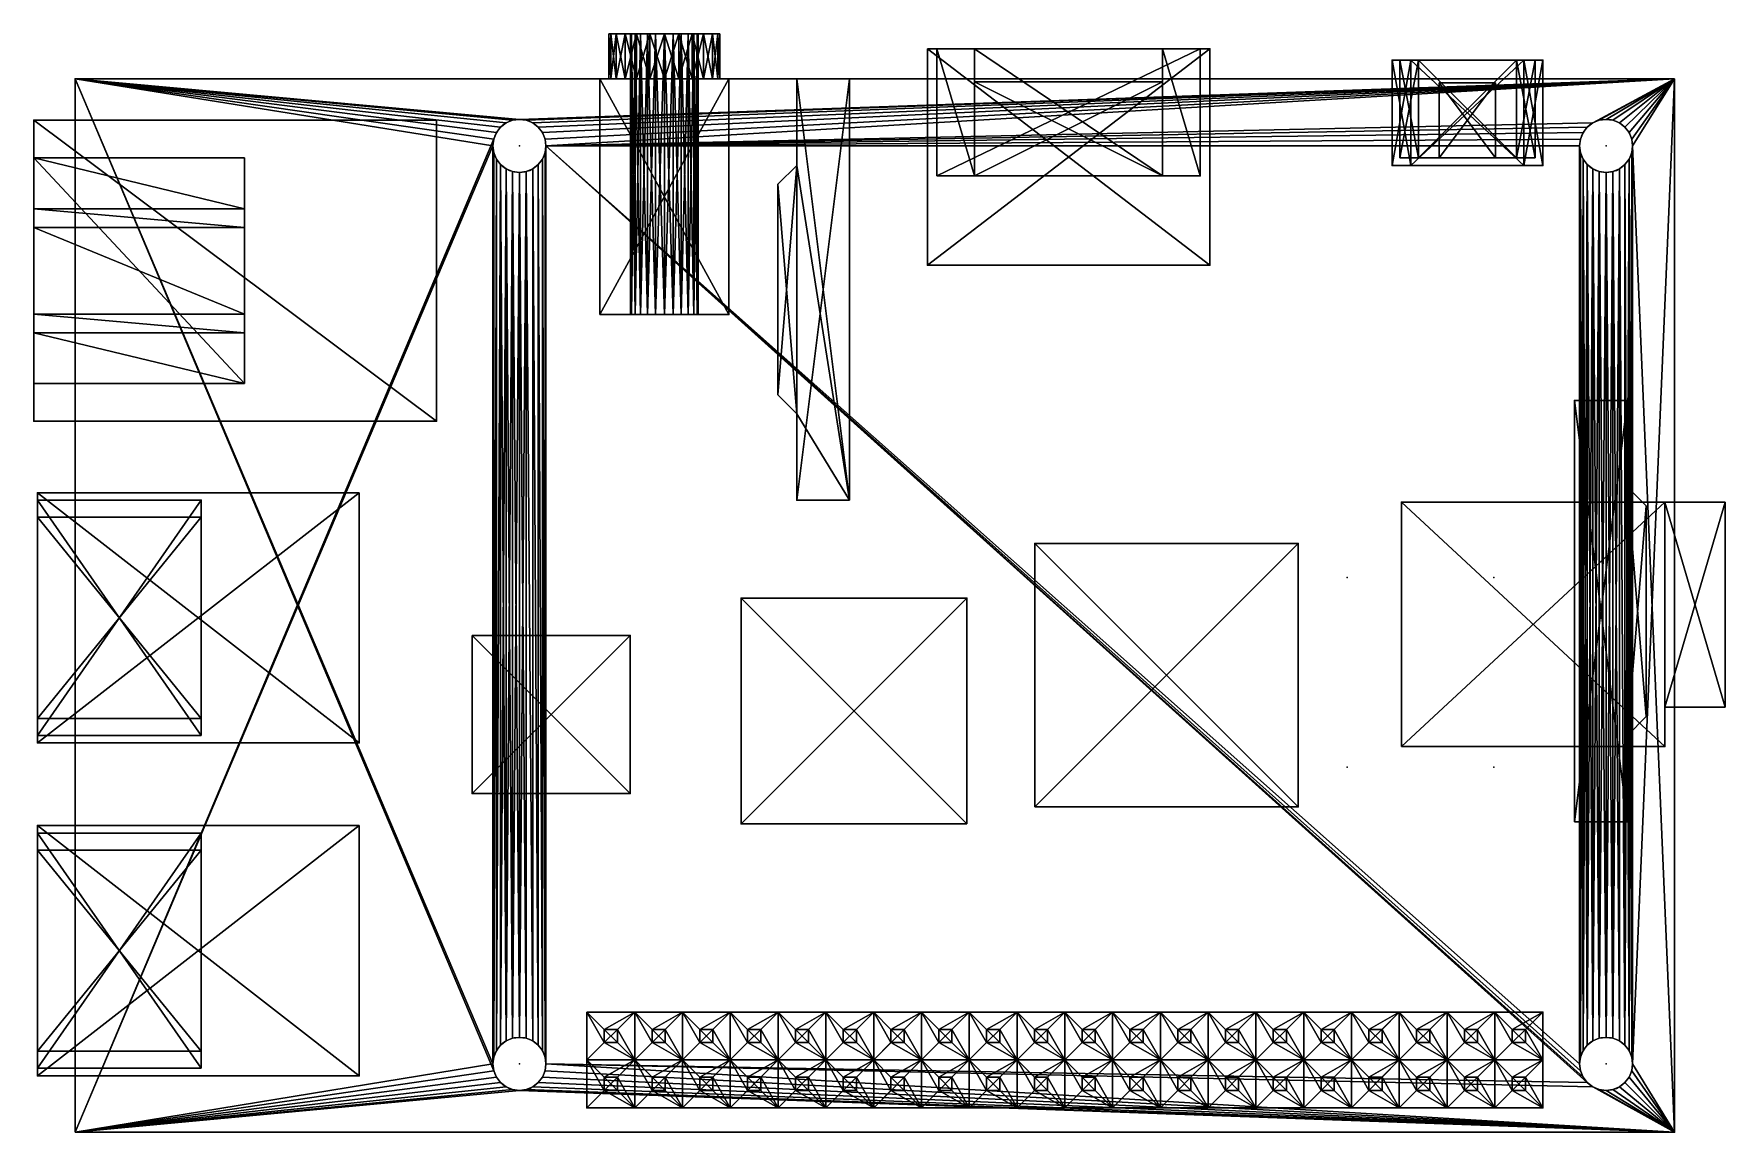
# Model space of a CAD drawing. Header units: inches. Extents: x -2.2 to 87.7, y 0 to 58.4.
import ezdxf

# ---------------------------------------------------------------- set-up
doc = ezdxf.new("R2010")
doc.units = ezdxf.units.IN
doc.header["$MEASUREMENT"] = 0
doc.layers.get('0').update_dxf_attribs({"true_color": 0xff5454})

# ---------------------------------------------------------------- blocks, each defined once
blk = doc.blocks.new('Group_3')
for p, q in [((0, 16), (0, 16, 13.6)), ((0, 0), (0, 16)), ((0, 16), (21.4, 16)), ((0, 0, 13.6), (0, 16, 13.6)), ((0, 16, 13.6), (21.4, 16, 13.6)), ((21.4, 16), (21.4, 16, 13.6)), ((21.4, 16, 13.6), (21.4, 0, 13.6)), ((21.4, 16), (21.4, 0)), ((0, 14, 10.8), (0, 2, 10.8)), ((0, 14, 4), (0, 11.3, 4)), ((0, 14, 4), (0, 14, 10.8)), ((0, 14, 10.8), (11.2, 14, 10.8)), ((0, 14, 4), (11.2, 14, 4)), ((11.2, 14, 10.8), (11.2, 2, 10.8)), ((11.2, 14, 4), (11.2, 14, 10.8)), ((11.2, 14, 4), (11.2, 11.3, 4)), ((0, 11.3, 2.1), (0, 10.3, 2.1)), ((0, 11.3, 4), (0, 11.3, 2.1)), ((0, 11.3, 2.1), (11.2, 11.3, 2.1)), ((0, 11.3, 4), (11.2, 11.3, 4)), ((11.2, 11.3, 2.1), (11.2, 10.3, 2.1)), ((11.2, 11.3, 4), (11.2, 11.3, 2.1)), ((0, 10.3, 2.1), (0, 10.3, 0.7)), ((0, 10.3, 0.7), (0, 5.7, 0.7)), ((0, 10.3, 0.7), (11.2, 10.3, 0.7)), ((0, 10.3, 2.1), (11.2, 10.3, 2.1)), ((11.2, 10.3, 0.7), (11.2, 5.7, 0.7)), ((11.2, 10.3, 2.1), (11.2, 10.3, 0.7)), ((0, 5.7, 2.1), (0, 4.7, 2.1)), ((0, 5.7, 0.7), (0, 5.7, 2.1)), ((0, 5.7, 0.7), (11.2, 5.7, 0.7)), ((0, 5.7, 2.1), (11.2, 5.7, 2.1)), ((11.2, 5.7, 0.7), (11.2, 5.7, 2.1)), ((11.2, 5.7, 2.1), (11.2, 4.7, 2.1)), ((0, 2, 4), (0, 4.7, 4)), ((0, 4.7, 4), (0, 4.7, 2.1)), ((0, 4.7, 2.1), (11.2, 4.7, 2.1)), ((0, 4.7, 4), (11.2, 4.7, 4)), ((11.2, 4.7, 4), (11.2, 4.7, 2.1)), ((11.2, 2, 4), (11.2, 4.7, 4)), ((0, 2, 10.8), (0, 2, 4)), ((0, 2, 4), (11.2, 2, 4)), ((0, 2, 10.8), (11.2, 2, 10.8)), ((11.2, 2, 10.8), (11.2, 2, 4)), ((21.4, 0, 13.6), (0, 0, 13.6)), ((21.4, 0), (0, 0)), ((0, 0), (0, 0, 13.6)), ((21.4, 0), (21.4, 0, 13.6))]:
    blk.add_line(p, q)
for p in [(0, 16), (2.2, 16), (0, 11.3, 4), (0, 10.3, 2.1), (0, 10.3, 0.7), (0, 5.7, 2.1), (0, 5.7, 0.7), (0, 4.7, 4), (0, 0), (21.4, 0)]:
    blk.add_point(p)
mesh = blk.add_polyface()
corners = [(0, 16), (21.4, 0), (0, 0), (21.4, 16)]
mesh.append_faces([[corners[k] for k in face] for face in [(0, 1, 2), (1, 0, 3)]], dxfattribs={"vtx0": -1})
mesh = blk.add_polyface()
corners = [(0, 11.3, 2.1), (0, 10.3, 0.7), (0, 10.3, 2.1), (0, 14, 4), (0, 11.3, 4), (0, 0, 13.6), (0, 2, 10.8), (0, 0), (0, 16, 13.6), (0, 14, 10.8), (0, 5.7, 0.7), (0, 16), (0, 2, 4), (0, 4.7, 2.1), (0, 4.7, 4), (0, 5.7, 2.1)]
mesh.append_faces([[corners[k] for k in face] for face in [(0, 1, 2), (3, 0, 4), (13, 12, 14), (10, 13, 15)]], dxfattribs={"vtx0": -1})
mesh.append_faces([[corners[k] for k in face] for face in [(5, 6, 7), (6, 8, 9), (9, 8, 3), (7, 10, 11), (12, 7, 6), (11, 3, 8)]], dxfattribs={"vtx0": -1, "vtx1": -1})
mesh.append_faces([[corners[k] for k in face] for face in [(10, 7, 12), (10, 12, 13), (11, 1, 0), (11, 0, 3)]], dxfattribs={"vtx0": -1, "vtx1": -1, "vtx2": -1})
mesh.append_faces([[corners[k] for k in face] for face in [(6, 5, 8), (11, 10, 1)]], dxfattribs={"vtx0": -1, "vtx2": -1})
mesh = blk.add_polyface()
corners = [(0, 16, 13.6), (21.4, 16), (0, 16), (21.4, 16, 13.6)]
mesh.append_faces([[corners[k] for k in face] for face in [(0, 1, 2), (1, 0, 3)]], dxfattribs={"vtx0": -1})
mesh = blk.add_polyface()
corners = [(21.4, 0, 13.6), (0, 16, 13.6), (0, 0, 13.6), (21.4, 16, 13.6)]
mesh.append_faces([[corners[k] for k in face] for face in [(0, 1, 2), (1, 0, 3)]], dxfattribs={"vtx0": -1})
mesh = blk.add_polyface()
corners = [(21.4, 16), (21.4, 0, 13.6), (21.4, 0), (21.4, 16, 13.6)]
mesh.append_faces([[corners[k] for k in face] for face in [(0, 1, 2), (1, 0, 3)]], dxfattribs={"vtx0": -1})
at = {"color": 251, "true_color": 0x4c4c4c}
mesh = blk.add_polyface(dxfattribs=at)
corners = [(0, 14, 10.8), (11.2, 2, 10.8), (0, 2, 10.8), (11.2, 14, 10.8)]
mesh.append_faces([[corners[k] for k in face] for face in [(0, 1, 2), (1, 0, 3)]], dxfattribs={"vtx0": -1, "color": 251})
mesh = blk.add_polyface(dxfattribs=at)
corners = [(11.2, 14, 10.8), (0, 14, 4), (11.2, 14, 4), (0, 14, 10.8)]
mesh.append_faces([[corners[k] for k in face] for face in [(0, 1, 2), (1, 0, 3)]], dxfattribs={"vtx0": -1, "color": 251})
mesh = blk.add_polyface(dxfattribs=at)
corners = [(11.2, 11.3, 4), (0, 14, 4), (0, 11.3, 4), (11.2, 14, 4)]
mesh.append_faces([[corners[k] for k in face] for face in [(0, 1, 2), (1, 0, 3)]], dxfattribs={"vtx0": -1, "color": 251})
mesh = blk.add_polyface(dxfattribs=at)
corners = [(11.2, 14, 10.8), (11.2, 2, 4), (11.2, 2, 10.8), (11.2, 4.7, 4), (11.2, 4.7, 2.1), (11.2, 5.7, 2.1), (11.2, 5.7, 0.7), (11.2, 10.3, 2.1), (11.2, 11.3, 4), (11.2, 14, 4), (11.2, 11.3, 2.1), (11.2, 10.3, 0.7)]
mesh.append_faces([[corners[k] for k in face] for face in [(0, 1, 2), (8, 0, 9)]], dxfattribs={"vtx0": -1, "color": 251})
mesh.append_faces([[corners[k] for k in face] for face in [(1, 0, 3), (3, 0, 4), (4, 0, 5), (5, 0, 6)]], dxfattribs={"vtx0": -1, "vtx1": -1, "color": 251})
mesh.append_faces([[corners[k] for k in face] for face in [(6, 0, 7), (7, 0, 8)]], dxfattribs={"vtx0": -1, "vtx1": -1, "vtx2": -1, "color": 251})
mesh.append_faces([[corners[k] for k in face] for face in [(10, 7, 8), (11, 6, 7)]], dxfattribs={"vtx1": -1, "color": 251})
mesh = blk.add_polyface(dxfattribs=at)
corners = [(11.2, 10.3, 2.1), (0, 11.3, 2.1), (0, 10.3, 2.1), (11.2, 11.3, 2.1)]
mesh.append_faces([[corners[k] for k in face] for face in [(0, 1, 2), (1, 0, 3)]], dxfattribs={"vtx0": -1, "color": 251})
mesh = blk.add_polyface(dxfattribs=at)
corners = [(11.2, 11.3, 2.1), (0, 11.3, 4), (0, 11.3, 2.1), (11.2, 11.3, 4)]
mesh.append_faces([[corners[k] for k in face] for face in [(0, 1, 2), (1, 0, 3)]], dxfattribs={"vtx0": -1, "color": 251})
mesh = blk.add_polyface(dxfattribs=at)
corners = [(11.2, 10.3, 0.7), (0, 10.3, 2.1), (0, 10.3, 0.7), (11.2, 10.3, 2.1)]
mesh.append_faces([[corners[k] for k in face] for face in [(0, 1, 2), (1, 0, 3)]], dxfattribs={"vtx0": -1, "color": 251})
mesh = blk.add_polyface(dxfattribs=at)
corners = [(11.2, 5.7, 0.7), (0, 10.3, 0.7), (0, 5.7, 0.7), (11.2, 10.3, 0.7)]
mesh.append_faces([[corners[k] for k in face] for face in [(0, 1, 2), (1, 0, 3)]], dxfattribs={"vtx0": -1, "color": 251})
mesh = blk.add_polyface(dxfattribs=at)
corners = [(0, 5.7, 2.1), (11.2, 5.7, 0.7), (0, 5.7, 0.7), (11.2, 5.7, 2.1)]
mesh.append_faces([[corners[k] for k in face] for face in [(0, 1, 2), (1, 0, 3)]], dxfattribs={"vtx0": -1, "color": 251})
mesh = blk.add_polyface(dxfattribs=at)
corners = [(11.2, 4.7, 2.1), (0, 5.7, 2.1), (0, 4.7, 2.1), (11.2, 5.7, 2.1)]
mesh.append_faces([[corners[k] for k in face] for face in [(0, 1, 2), (1, 0, 3)]], dxfattribs={"vtx0": -1, "color": 251})
mesh = blk.add_polyface(dxfattribs=at)
corners = [(0, 4.7, 4), (11.2, 4.7, 2.1), (0, 4.7, 2.1), (11.2, 4.7, 4)]
mesh.append_faces([[corners[k] for k in face] for face in [(0, 1, 2), (1, 0, 3)]], dxfattribs={"vtx0": -1, "color": 251})
mesh = blk.add_polyface(dxfattribs=at)
corners = [(11.2, 2, 4), (0, 4.7, 4), (0, 2, 4), (11.2, 4.7, 4)]
mesh.append_faces([[corners[k] for k in face] for face in [(0, 1, 2), (1, 0, 3)]], dxfattribs={"vtx0": -1, "color": 251})
mesh = blk.add_polyface(dxfattribs=at)
corners = [(0, 2, 10.8), (11.2, 2, 4), (0, 2, 4), (11.2, 2, 10.8)]
mesh.append_faces([[corners[k] for k in face] for face in [(0, 1, 2), (1, 0, 3)]], dxfattribs={"vtx0": -1, "color": 251})
mesh = blk.add_polyface()
corners = [(21.4, 0, 13.6), (0, 0), (21.4, 0), (0, 0, 13.6)]
mesh.append_faces([[corners[k] for k in face] for face in [(0, 1, 2), (1, 0, 3)]], dxfattribs={"vtx0": -1})
blk = doc.blocks.new('Group_6')
for p, q in [((3.8, 22.4), (1, 22.4)), ((1, 22.4), (1, 22.4, 5.6)), ((3.8, 22.4, 5.6), (1, 22.4, 5.6)), ((1, 22.4, 5.6), (1, 17.8, 5.6)), ((1, 22.4), (1, 0)), ((3.8, 0, 5.6), (3.8, 22.4, 5.6)), ((3.8, 22.4), (3.8, 22.4, 5.6)), ((3.8, 0), (3.8, 22.4)), ((1, 17.8, 4.46), (0, 16.8, 4.46)), ((1, 17.8, 5.6), (0, 16.8, 5.6)), ((1, 17.8, 4.46), (1, 17.8, 5.6)), ((1, 4.6, 4.46), (1, 17.8, 4.46)), ((0, 16.8, 5.6), (0, 5.6, 5.6)), ((0, 16.8, 4.46), (0, 16.8, 5.6)), ((0, 5.6, 4.46), (0, 16.8, 4.46)), ((1, 4.6, 5.6), (0, 5.6, 5.6)), ((0, 5.6, 5.6), (0, 5.6, 4.46)), ((1, 4.6, 4.46), (0, 5.6, 4.46)), ((1, 4.6, 5.6), (1, 4.6, 4.46)), ((1, 4.6, 5.6), (1, 0, 5.6)), ((1, 0), (3.8, 0)), ((1, 0, 5.6), (3.8, 0, 5.6)), ((1, 0), (1, 0, 5.6)), ((3.8, 0), (3.8, 0, 5.6))]:
    blk.add_line(p, q)
for p in [(1, 22.4), (3.8, 22.4), (1, 17.8, 5.6), (1, 11.2, 5.6), (1, 4.6, 4.46), (1, 4.6, 5.6), (1, 0)]:
    blk.add_point(p)
at = {"color": 251, "true_color": 0x4c4c4c}
mesh = blk.add_polyface(dxfattribs=at)
corners = [(3.8, 0, 5.6), (1, 4.6, 5.6), (1, 0, 5.6), (1, 17.8, 5.6), (1, 22.4, 5.6), (3.8, 22.4, 5.6), (0, 16.8, 5.6), (0, 5.6, 5.6)]
mesh.append_faces([[corners[k] for k in face] for face in [(0, 1, 2), (4, 0, 5), (1, 6, 7)]], dxfattribs={"vtx0": -1, "color": 251})
mesh.append_faces([[corners[k] for k in face] for face in [(3, 0, 4), (6, 1, 3)]], dxfattribs={"vtx0": -1, "vtx1": -1, "color": 251})
mesh.append_faces([[corners[k] for k in face] for face in [(1, 0, 3)]], dxfattribs={"vtx0": -1, "vtx1": -1, "vtx2": -1, "color": 251})
mesh = blk.add_polyface(dxfattribs=at)
corners = [(1, 22.4, 5.6), (3.8, 22.4), (1, 22.4), (3.8, 22.4, 5.6)]
mesh.append_faces([[corners[k] for k in face] for face in [(0, 1, 2), (1, 0, 3)]], dxfattribs={"vtx0": -1, "color": 251})
mesh = blk.add_polyface(dxfattribs=at)
corners = [(1, 22.4, 5.6), (1, 17.8, 4.46), (1, 17.8, 5.6), (1, 4.6, 5.6), (1, 0), (1, 0, 5.6), (1, 4.6, 4.46), (1, 22.4)]
mesh.append_faces([[corners[k] for k in face] for face in [(0, 1, 2), (3, 4, 5)]], dxfattribs={"vtx0": -1, "color": 251})
mesh.append_faces([[corners[k] for k in face] for face in [(4, 6, 7), (7, 1, 0)]], dxfattribs={"vtx0": -1, "vtx1": -1, "color": 251})
mesh.append_faces([[corners[k] for k in face] for face in [(4, 3, 6), (7, 6, 1)]], dxfattribs={"vtx0": -1, "vtx2": -1, "color": 251})
mesh = blk.add_polyface(dxfattribs=at)
corners = [(3.8, 22.4), (1, 0), (1, 22.4), (3.8, 0)]
mesh.append_faces([[corners[k] for k in face] for face in [(0, 1, 2), (1, 0, 3)]], dxfattribs={"vtx0": -1, "color": 251})
mesh = blk.add_polyface(dxfattribs=at)
corners = [(3.8, 22.4), (3.8, 0, 5.6), (3.8, 0), (3.8, 22.4, 5.6)]
mesh.append_faces([[corners[k] for k in face] for face in [(0, 1, 2), (1, 0, 3)]], dxfattribs={"vtx0": -1, "color": 251})
mesh = blk.add_polyface(dxfattribs=at)
corners = [(1, 17.8, 5.6), (0, 16.8, 4.46), (0, 16.8, 5.6), (1, 17.8, 4.46)]
mesh.append_faces([[corners[k] for k in face] for face in [(0, 1, 2), (1, 0, 3)]], dxfattribs={"vtx0": -1, "color": 251})
mesh = blk.add_polyface(dxfattribs=at)
corners = [(1, 17.8, 4.46), (0, 5.6, 4.46), (0, 16.8, 4.46), (1, 4.6, 4.46)]
mesh.append_faces([[corners[k] for k in face] for face in [(0, 1, 2), (1, 0, 3)]], dxfattribs={"vtx0": -1, "color": 251})
mesh = blk.add_polyface(dxfattribs=at)
corners = [(0, 16.8, 5.6), (0, 5.6, 4.46), (0, 5.6, 5.6), (0, 16.8, 4.46)]
mesh.append_faces([[corners[k] for k in face] for face in [(0, 1, 2), (1, 0, 3)]], dxfattribs={"vtx0": -1, "color": 251})
mesh = blk.add_polyface(dxfattribs=at)
corners = [(0, 5.6, 5.6), (1, 4.6, 4.46), (1, 4.6, 5.6), (0, 5.6, 4.46)]
mesh.append_faces([[corners[k] for k in face] for face in [(0, 1, 2), (1, 0, 3)]], dxfattribs={"vtx0": -1, "color": 251})
mesh = blk.add_polyface(dxfattribs=at)
corners = [(3.8, 0, 5.6), (1, 0), (3.8, 0), (1, 0, 5.6)]
mesh.append_faces([[corners[k] for k in face] for face in [(0, 1, 2), (1, 0, 3)]], dxfattribs={"vtx0": -1, "color": 251})
blk = doc.blocks.new('Group_13')
for p, q in [((0, 13, 1.3), (14, 13, 1.3)), ((0, 0, 1.3), (0, 13, 1.3)), ((0, 13), (14, 13)), ((0, 13, 1.3), (0, 13)), ((0, 0), (0, 13)), ((14, 13, 1.3), (17.2, 13, 1.3)), ((14, 13), (14, 13, 1.3)), ((14, 13), (17.2, 13)), ((14, 2.1), (14, 13)), ((17.2, 13, 1.3), (17.2, 2.1, 1.3)), ((17.2, 13), (17.2, 2.1)), ((17.2, 13, 1.3), (17.2, 13)), ((14, 2.1, 1.3), (14, 0, 1.3)), ((14, 2.1, 1.3), (17.2, 2.1, 1.3)), ((14, 2.1), (14, 2.1, 1.3)), ((14, 2.1), (17.2, 2.1)), ((14, 2.1), (14, 0)), ((17.2, 2.1), (17.2, 2.1, 1.3)), ((14, 0, 1.3), (0, 0, 1.3)), ((0, 0, 1.3), (0, 0)), ((14, 0), (0, 0)), ((14, 0, 1.3), (14, 0))]:
    blk.add_line(p, q)
for p in [(0, 13, 1.3), (14, 13, 1.3), (14, 13, 1.3), (14, 2.1), (14, 0, 1.3), (14.5, 0, 1.3)]:
    blk.add_point(p)
at = {"color": 251, "true_color": 0x4c4c4c}
mesh = blk.add_polyface(dxfattribs=at)
corners = [(14, 0, 1.3), (0, 13, 1.3), (0, 0, 1.3), (14, 13, 1.3), (14, 2.1, 1.3), (17.2, 2.1, 1.3), (17.2, 13, 1.3)]
mesh.append_faces([[corners[k] for k in face] for face in [(0, 1, 2), (3, 5, 6)]], dxfattribs={"vtx0": -1, "color": 251})
mesh.append_faces([[corners[k] for k in face] for face in [(1, 0, 3)]], dxfattribs={"vtx0": -1, "vtx1": -1, "color": 251})
mesh.append_faces([[corners[k] for k in face] for face in [(3, 0, 4), (3, 4, 5)]], dxfattribs={"vtx0": -1, "vtx2": -1, "color": 251})
mesh = blk.add_polyface()
corners = [(0, 13, 1.3), (14, 13), (0, 13), (14, 13, 1.3)]
mesh.append_faces([[corners[k] for k in face] for face in [(0, 1, 2), (1, 0, 3)]], dxfattribs={"vtx0": -1})
mesh = blk.add_polyface()
corners = [(14, 13), (0, 0), (0, 13), (14, 0), (14, 2.1)]
mesh.append_faces([[corners[k] for k in face] for face in [(0, 1, 2), (3, 0, 4)]], dxfattribs={"vtx0": -1})
mesh.append_faces([[corners[k] for k in face] for face in [(1, 0, 3)]], dxfattribs={"vtx0": -1, "vtx1": -1})
mesh = blk.add_polyface()
corners = [(0, 13, 1.3), (0, 0), (0, 0, 1.3), (0, 13)]
mesh.append_faces([[corners[k] for k in face] for face in [(0, 1, 2), (1, 0, 3)]], dxfattribs={"vtx0": -1})
mesh = blk.add_polyface(dxfattribs=at)
corners = [(17.2, 13), (14, 2.1), (14, 13), (17.2, 2.1)]
mesh.append_faces([[corners[k] for k in face] for face in [(0, 1, 2), (1, 0, 3)]], dxfattribs={"vtx0": -1, "color": 251})
mesh = blk.add_polyface(dxfattribs=at)
corners = [(14, 13, 1.3), (17.2, 13), (14, 13), (17.2, 13, 1.3)]
mesh.append_faces([[corners[k] for k in face] for face in [(0, 1, 2), (1, 0, 3)]], dxfattribs={"vtx0": -1, "color": 251})
mesh = blk.add_polyface(dxfattribs=at)
corners = [(17.2, 13), (17.2, 2.1, 1.3), (17.2, 2.1), (17.2, 13, 1.3)]
mesh.append_faces([[corners[k] for k in face] for face in [(0, 1, 2), (1, 0, 3)]], dxfattribs={"vtx0": -1, "color": 251})
mesh = blk.add_polyface(dxfattribs=at)
corners = [(17.2, 2.1, 1.3), (14, 2.1), (17.2, 2.1), (14, 2.1, 1.3)]
mesh.append_faces([[corners[k] for k in face] for face in [(0, 1, 2), (1, 0, 3)]], dxfattribs={"vtx0": -1, "color": 251})
mesh = blk.add_polyface()
corners = [(14, 2.1), (14, 0, 1.3), (14, 0), (14, 2.1, 1.3)]
mesh.append_faces([[corners[k] for k in face] for face in [(0, 1, 2), (1, 0, 3)]], dxfattribs={"vtx0": -1})
mesh = blk.add_polyface()
corners = [(14, 0, 1.3), (0, 0), (14, 0), (0, 0, 1.3)]
mesh.append_faces([[corners[k] for k in face] for face in [(0, 1, 2), (1, 0, 3)]], dxfattribs={"vtx0": -1})
blk = doc.blocks.new('Group_4')
for p, q in [((0, 5.6, 1.6), (1, 5.6)), ((1, 5.6, 3), (0, 5.6, 1.6)), ((0, 5.6, 1.6), (0, 0, 1.6)), ((1.4, 5.6, 2.6), (0.4, 5.6, 1.6)), ((0.4, 5.6, 1.6), (1.4, 5.6, 0.4)), ((0.4, 5.6, 1.6), (0.4, 0.4, 1.6)), ((7, 5.6), (1, 5.6)), ((7, 5.6, 3), (1, 5.6, 3)), ((1, 5.6), (1, 0)), ((1, 5.6, 3), (1, 0, 3)), ((6.6, 5.6, 2.6), (1.4, 5.6, 2.6)), ((1.4, 5.6, 0.4), (6.6, 5.6, 0.4)), ((1.4, 5.6, 0.4), (1.4, 0.4, 0.4)), ((1.4, 5.6, 2.6), (1.4, 0.4, 2.6)), ((7.6, 5.6, 1.6), (6.6, 5.6, 2.6)), ((6.6, 5.6, 2.6), (6.6, 0.4, 2.6)), ((6.6, 5.6, 0.4), (7.6, 5.6, 1.6)), ((6.6, 5.6, 0.4), (6.6, 0.4, 0.4)), ((7, 5.6, 3), (8, 5.6, 1.6)), ((8, 5.6, 1.6), (7, 5.6)), ((7, 5.6), (7, 0)), ((7, 5.6, 3), (7, 0, 3)), ((7.6, 5.6, 1.6), (7.6, 0.4, 1.6)), ((8, 5.6, 1.6), (8, 0, 1.6)), ((2.5, 0.4, 2), (2.5, 4.4, 2)), ((2.5, 4.4, 2), (2.5, 4.4, 1.6)), ((2.5, 0.4, 1.6), (2.5, 4.4, 1.6)), ((5.5, 4.4, 2), (2.5, 4.4, 2)), ((2.5, 4.4, 1.6), (5.5, 4.4, 1.6)), ((5.5, 4.4, 1.6), (5.5, 4.4, 2)), ((5.5, 0.4, 1.6), (5.5, 4.4, 1.6)), ((5.5, 0.4, 2), (5.5, 4.4, 2)), ((0, 0, 1.6), (1, 0)), ((1, 0, 3), (0, 0, 1.6)), ((1.4, 0.4, 2.6), (0.4, 0.4, 1.6)), ((0.4, 0.4, 1.6), (1.4, 0.4, 0.4)), ((1, 0), (7, 0)), ((1, 0, 3), (7, 0, 3)), ((1.4, 0.4, 0.4), (6.6, 0.4, 0.4)), ((6.6, 0.4, 2.6), (1.4, 0.4, 2.6)), ((2.5, 0.4, 2), (2.5, 0.4, 1.6)), ((5.5, 0.4, 2), (2.5, 0.4, 2)), ((2.5, 0.4, 1.6), (5.5, 0.4, 1.6)), ((5.5, 0.4, 1.6), (5.5, 0.4, 2)), ((7.6, 0.4, 1.6), (6.6, 0.4, 2.6)), ((6.6, 0.4, 0.4), (7.6, 0.4, 1.6)), ((8, 0, 1.6), (7, 0)), ((7, 0, 3), (8, 0, 1.6))]:
    blk.add_line(p, q)
for p in [(0, 5.6, 1.6), (0.4, 5.6, 1.6), (1, 5.6, 3), (1, 5.6, 0.4), (1, 5.6), (1.4, 5.6, 2.6), (1.4, 5.6, 0.4), (1.4, 5.6, 3), (6.6, 5.6, 2.6), (6.6, 5.6, 3), (6.6, 5.6), (6.6, 5.6, 0.4), (7, 5.6, 3), (7, 5.6), (7.6, 5.6, 1.6), (8, 5.6, 1.6), (8, 5.6), (8, 4.6), (0, 0), (2.5, 0.4, 2), (2.5, 0.4, 1.6), (4, 0.4, 2), (4, 0.4, 2.6), (5.5, 0.4, 2), (8, 0)]:
    blk.add_point(p)
mesh = blk.add_polyface()
corners = [(1, 5.6), (1.4, 5.6, 0.4), (7, 5.6), (0, 5.6, 1.6), (0.4, 5.6, 1.6), (1, 5.6, 3), (1.4, 5.6, 2.6), (6.6, 5.6, 2.6), (6.6, 5.6, 0.4), (8, 5.6, 1.6), (7.6, 5.6, 1.6), (7, 5.6, 3)]
mesh.append_faces([[corners[k] for k in face] for face in [(0, 1, 2), (1, 3, 4), (4, 5, 6), (6, 5, 7), (2, 8, 9), (8, 2, 1), (9, 7, 11), (11, 7, 5)]], dxfattribs={"vtx0": -1, "vtx1": -1})
mesh.append_faces([[corners[k] for k in face] for face in [(1, 0, 3), (4, 3, 5), (9, 8, 10), (9, 10, 7)]], dxfattribs={"vtx0": -1, "vtx2": -1})
mesh = blk.add_polyface()
corners = [(0, 5.6, 1.6), (1, 0), (0, 0, 1.6), (1, 5.6)]
mesh.append_faces([[corners[k] for k in face] for face in [(0, 1, 2), (1, 0, 3)]], dxfattribs={"vtx0": -1})
mesh = blk.add_polyface()
corners = [(1, 5.6, 3), (0, 0, 1.6), (1, 0, 3), (0, 5.6, 1.6)]
mesh.append_faces([[corners[k] for k in face] for face in [(0, 1, 2), (1, 0, 3)]], dxfattribs={"vtx0": -1})
mesh = blk.add_polyface()
corners = [(0.4, 5.6, 1.6), (1.4, 0.4, 2.6), (0.4, 0.4, 1.6), (1.4, 5.6, 2.6)]
mesh.append_faces([[corners[k] for k in face] for face in [(0, 1, 2), (1, 0, 3)]], dxfattribs={"vtx0": -1})
mesh = blk.add_polyface()
corners = [(1.4, 5.6, 0.4), (0.4, 0.4, 1.6), (1.4, 0.4, 0.4), (0.4, 5.6, 1.6)]
mesh.append_faces([[corners[k] for k in face] for face in [(0, 1, 2), (1, 0, 3)]], dxfattribs={"vtx0": -1})
mesh = blk.add_polyface()
corners = [(7, 5.6), (1, 0), (1, 5.6), (7, 0)]
mesh.append_faces([[corners[k] for k in face] for face in [(0, 1, 2), (1, 0, 3)]], dxfattribs={"vtx0": -1})
mesh = blk.add_polyface()
corners = [(7, 0, 3), (1, 5.6, 3), (1, 0, 3), (7, 5.6, 3)]
mesh.append_faces([[corners[k] for k in face] for face in [(0, 1, 2), (1, 0, 3)]], dxfattribs={"vtx0": -1})
mesh = blk.add_polyface()
corners = [(6.6, 0.4, 0.4), (1.4, 5.6, 0.4), (1.4, 0.4, 0.4), (6.6, 5.6, 0.4)]
mesh.append_faces([[corners[k] for k in face] for face in [(0, 1, 2), (1, 0, 3)]], dxfattribs={"vtx0": -1})
mesh = blk.add_polyface()
corners = [(6.6, 5.6, 2.6), (1.4, 0.4, 2.6), (1.4, 5.6, 2.6), (6.6, 0.4, 2.6)]
mesh.append_faces([[corners[k] for k in face] for face in [(0, 1, 2), (1, 0, 3)]], dxfattribs={"vtx0": -1})
mesh = blk.add_polyface()
corners = [(6.6, 5.6, 2.6), (7.6, 0.4, 1.6), (6.6, 0.4, 2.6), (7.6, 5.6, 1.6)]
mesh.append_faces([[corners[k] for k in face] for face in [(0, 1, 2), (1, 0, 3)]], dxfattribs={"vtx0": -1})
mesh = blk.add_polyface()
corners = [(7.6, 5.6, 1.6), (6.6, 0.4, 0.4), (7.6, 0.4, 1.6), (6.6, 5.6, 0.4)]
mesh.append_faces([[corners[k] for k in face] for face in [(0, 1, 2), (1, 0, 3)]], dxfattribs={"vtx0": -1})
mesh = blk.add_polyface()
corners = [(7, 5.6), (8, 0, 1.6), (7, 0), (8, 5.6, 1.6)]
mesh.append_faces([[corners[k] for k in face] for face in [(0, 1, 2), (1, 0, 3)]], dxfattribs={"vtx0": -1})
mesh = blk.add_polyface()
corners = [(8, 5.6, 1.6), (7, 0, 3), (8, 0, 1.6), (7, 5.6, 3)]
mesh.append_faces([[corners[k] for k in face] for face in [(0, 1, 2), (1, 0, 3)]], dxfattribs={"vtx0": -1})
at = {"color": 51, "true_color": 0xffff66}
mesh = blk.add_polyface(dxfattribs=at)
corners = [(2.5, 4.4, 2), (2.5, 0.4, 1.6), (2.5, 0.4, 2), (2.5, 4.4, 1.6)]
mesh.append_faces([[corners[k] for k in face] for face in [(0, 1, 2), (1, 0, 3)]], dxfattribs={"vtx0": -1, "color": 51})
mesh = blk.add_polyface(dxfattribs=at)
corners = [(2.5, 4.4, 2), (5.5, 4.4, 1.6), (2.5, 4.4, 1.6), (5.5, 4.4, 2)]
mesh.append_faces([[corners[k] for k in face] for face in [(0, 1, 2), (1, 0, 3)]], dxfattribs={"vtx0": -1, "color": 51})
mesh = blk.add_polyface(dxfattribs=at)
corners = [(5.5, 0.4, 2), (2.5, 4.4, 2), (2.5, 0.4, 2), (5.5, 4.4, 2)]
mesh.append_faces([[corners[k] for k in face] for face in [(0, 1, 2), (1, 0, 3)]], dxfattribs={"vtx0": -1, "color": 51})
mesh = blk.add_polyface(dxfattribs=at)
corners = [(5.5, 4.4, 1.6), (2.5, 0.4, 1.6), (2.5, 4.4, 1.6), (5.5, 0.4, 1.6)]
mesh.append_faces([[corners[k] for k in face] for face in [(0, 1, 2), (1, 0, 3)]], dxfattribs={"vtx0": -1, "color": 51})
mesh = blk.add_polyface(dxfattribs=at)
corners = [(5.5, 4.4, 1.6), (5.5, 0.4, 2), (5.5, 0.4, 1.6), (5.5, 4.4, 2)]
mesh.append_faces([[corners[k] for k in face] for face in [(0, 1, 2), (1, 0, 3)]], dxfattribs={"vtx0": -1, "color": 51})
mesh = blk.add_polyface()
corners = [(8, 0, 1.6), (1, 0), (7, 0), (0, 0, 1.6), (7, 0, 3), (1, 0, 3)]
mesh.append_faces([[corners[k] for k in face] for face in [(0, 1, 2), (3, 4, 5)]], dxfattribs={"vtx0": -1})
mesh.append_faces([[corners[k] for k in face] for face in [(1, 0, 3)]], dxfattribs={"vtx0": -1, "vtx1": -1})
mesh.append_faces([[corners[k] for k in face] for face in [(3, 0, 4)]], dxfattribs={"vtx0": -1, "vtx2": -1})
at = {"color": 251, "true_color": 0x4c4c4c}
mesh = blk.add_polyface(dxfattribs=at)
corners = [(1.4, 0.4, 2.6), (2.5, 0.4, 1.6), (0.4, 0.4, 1.6), (2.5, 0.4, 2), (5.5, 0.4, 2), (6.6, 0.4, 0.4), (1.4, 0.4, 0.4), (7.6, 0.4, 1.6), (5.5, 0.4, 1.6), (6.6, 0.4, 2.6)]
mesh.append_faces([[corners[k] for k in face] for face in [(2, 5, 6)]], dxfattribs={"vtx0": -1, "color": 251})
mesh.append_faces([[corners[k] for k in face] for face in [(0, 1, 2), (1, 0, 3), (3, 0, 4), (5, 2, 7), (7, 4, 9), (9, 4, 0)]], dxfattribs={"vtx0": -1, "vtx1": -1, "color": 251})
mesh.append_faces([[corners[k] for k in face] for face in [(7, 2, 1)]], dxfattribs={"vtx0": -1, "vtx1": -1, "vtx2": -1, "color": 251})
mesh.append_faces([[corners[k] for k in face] for face in [(7, 1, 8), (7, 8, 4)]], dxfattribs={"vtx0": -1, "vtx2": -1, "color": 251})
blk = doc.blocks.new('Group_11')
for p, q in [((2.54, 2.54, 2.54), (0, 2.54, 2.54)), ((0, 2.54, 2.54), (0, 0, 2.54)), ((2.54, 2.54), (0, 2.54)), ((0, 2.54), (0, 2.54, 2.54)), ((0, 2.54), (0, 0)), ((2.54, 0, 2.54), (2.54, 2.54, 2.54)), ((2.54, 2.54), (2.54, 2.54, 2.54)), ((2.54, 0), (2.54, 2.54)), ((0.92, 0.92, 2.54), (0.92, 1.62, 2.54)), ((0.92, 1.62, 2.54), (1.62, 1.62, 2.54)), ((0.92, 1.62, 2.54), (0.92, 1.62, 8.84)), ((0.92, 1.62, 8.84), (1.62, 1.62, 8.84)), ((0.92, 0.92, 8.84), (0.92, 1.62, 8.84)), ((1.62, 0.92, 2.54), (0.92, 0.92, 2.54)), ((0.92, 0.92, 2.54), (0.92, 0.92, 8.84)), ((1.62, 0.92, 8.84), (0.92, 0.92, 8.84)), ((1.62, 1.62, 2.54), (1.62, 0.92, 2.54)), ((1.62, 1.62, 2.54), (1.62, 1.62, 8.84)), ((1.62, 1.62, 8.84), (1.62, 0.92, 8.84)), ((1.62, 0.92, 2.54), (1.62, 0.92, 8.84)), ((0, 0, 2.54), (2.54, 0, 2.54)), ((0, 0), (2.54, 0)), ((0, 0), (0, 0, 2.54)), ((2.54, 0), (2.54, 0, 2.54))]:
    blk.add_line(p, q)
for p in [(2.54, 2.54), (0.92, 1.62, 2.54), (0.92, 1.27, 2.54), (1.62, 1.27, 2.54), (1.62, 0.92, 2.54), (0, 0), (2.54, 0)]:
    blk.add_point(p)
at = {"color": 251, "true_color": 0x4c4c4c}
mesh = blk.add_polyface(dxfattribs=at)
corners = [(0, 0, 2.54), (0.92, 0.92, 2.54), (0, 2.54, 2.54), (2.54, 0, 2.54), (1.62, 0.92, 2.54), (1.62, 1.62, 2.54), (0.92, 1.62, 2.54), (2.54, 2.54, 2.54)]
mesh.append_faces([[corners[k] for k in face] for face in [(0, 1, 2), (1, 3, 4), (4, 3, 5), (2, 6, 7), (6, 2, 1), (7, 5, 3)]], dxfattribs={"vtx0": -1, "vtx1": -1, "color": 251})
mesh.append_faces([[corners[k] for k in face] for face in [(1, 0, 3), (7, 6, 5)]], dxfattribs={"vtx0": -1, "vtx2": -1, "color": 251})
mesh = blk.add_polyface(dxfattribs=at)
corners = [(0, 2.54, 2.54), (2.54, 2.54), (0, 2.54), (2.54, 2.54, 2.54)]
mesh.append_faces([[corners[k] for k in face] for face in [(0, 1, 2), (1, 0, 3)]], dxfattribs={"vtx0": -1, "color": 251})
mesh = blk.add_polyface(dxfattribs=at)
corners = [(0, 2.54, 2.54), (0, 0), (0, 0, 2.54), (0, 2.54)]
mesh.append_faces([[corners[k] for k in face] for face in [(0, 1, 2), (1, 0, 3)]], dxfattribs={"vtx0": -1, "color": 251})
mesh = blk.add_polyface(dxfattribs=at)
corners = [(2.54, 2.54), (0, 0), (0, 2.54), (2.54, 0)]
mesh.append_faces([[corners[k] for k in face] for face in [(0, 1, 2), (1, 0, 3)]], dxfattribs={"vtx0": -1, "color": 251})
mesh = blk.add_polyface(dxfattribs=at)
corners = [(2.54, 2.54), (2.54, 0, 2.54), (2.54, 0), (2.54, 2.54, 2.54)]
mesh.append_faces([[corners[k] for k in face] for face in [(0, 1, 2), (1, 0, 3)]], dxfattribs={"vtx0": -1, "color": 251})
at = {"color": 31, "true_color": 0xffcc66}
mesh = blk.add_polyface(dxfattribs=at)
corners = [(0.92, 1.62, 8.84), (1.62, 1.62, 2.54), (0.92, 1.62, 2.54), (1.62, 1.62, 8.84)]
mesh.append_faces([[corners[k] for k in face] for face in [(0, 1, 2), (1, 0, 3)]], dxfattribs={"vtx0": -1, "color": 31})
mesh = blk.add_polyface(dxfattribs=at)
corners = [(1.62, 0.92, 8.84), (0.92, 1.62, 8.84), (0.92, 0.92, 8.84), (1.62, 1.62, 8.84)]
mesh.append_faces([[corners[k] for k in face] for face in [(0, 1, 2), (1, 0, 3)]], dxfattribs={"vtx0": -1, "color": 31})
mesh = blk.add_polyface(dxfattribs=at)
corners = [(0.92, 1.62, 8.84), (0.92, 0.92, 2.54), (0.92, 0.92, 8.84), (0.92, 1.62, 2.54)]
mesh.append_faces([[corners[k] for k in face] for face in [(0, 1, 2), (1, 0, 3)]], dxfattribs={"vtx0": -1, "color": 31})
mesh = blk.add_polyface(dxfattribs=at)
corners = [(1.62, 0.92, 8.84), (0.92, 0.92, 2.54), (1.62, 0.92, 2.54), (0.92, 0.92, 8.84)]
mesh.append_faces([[corners[k] for k in face] for face in [(0, 1, 2), (1, 0, 3)]], dxfattribs={"vtx0": -1, "color": 31})
mesh = blk.add_polyface(dxfattribs=at)
corners = [(1.62, 1.62, 2.54), (1.62, 0.92, 8.84), (1.62, 0.92, 2.54), (1.62, 1.62, 8.84)]
mesh.append_faces([[corners[k] for k in face] for face in [(0, 1, 2), (1, 0, 3)]], dxfattribs={"vtx0": -1, "color": 31})
at = {"color": 251, "true_color": 0x4c4c4c}
mesh = blk.add_polyface(dxfattribs=at)
corners = [(2.54, 0, 2.54), (0, 0), (2.54, 0), (0, 0, 2.54)]
mesh.append_faces([[corners[k] for k in face] for face in [(0, 1, 2), (1, 0, 3)]], dxfattribs={"vtx0": -1, "color": 251})
blk = doc.blocks.new('Group_12')
for p in [(0, 2.54), (2.54, 2.54), (5.08, 2.54), (7.62, 2.54), (10.16, 2.54), (12.7, 2.54), (15.24, 2.54), (17.78, 2.54), (20.32, 2.54), (22.86, 2.54), (25.4, 2.54), (27.94, 2.54), (30.48, 2.54), (33.02, 2.54), (35.56, 2.54), (38.1, 2.54), (40.64, 2.54), (43.18, 2.54), (45.72, 2.54), (48.26, 2.54), (0, 0), (2.54, 0), (5.08, 0), (7.62, 0), (10.16, 0), (12.7, 0), (15.24, 0), (17.78, 0), (20.32, 0), (22.86, 0), (25.4, 0), (27.94, 0), (30.48, 0), (33.02, 0), (35.56, 0), (38.1, 0), (40.64, 0), (43.18, 0), (45.72, 0), (48.26, 0)]:
    blk.add_blockref('Group_11', p)
blk = doc.blocks.new('Group_5')
for p, q in [((15, 11.5), (0, 11.5)), ((0, 11.5), (0, 0)), ((15, 11.5, 6.8), (0, 11.5, 6.8)), ((0, 11.5), (0, 11.5, 6.8)), ((0, 11.5, 6.8), (0, 0, 6.8)), ((14.5, 11.5, 6.3), (0.5, 11.5, 6.3)), ((0.5, 11.5, 6.3), (0.5, 4.75, 6.3)), ((0.5, 11.5, 6.3), (0.5, 11.5, 2.8)), ((0.5, 11.5, 2.8), (2.5, 11.5, 1.6)), ((0.5, 11.5, 2.8), (0.5, 4.75, 2.8)), ((2.5, 11.5, 1.6), (12.5, 11.5, 1.6)), ((2.5, 11.5, 1.6), (2.5, 4.75, 1.6)), ((12.5, 11.5, 1.6), (14.5, 11.5, 2.8)), ((12.5, 11.5, 1.6), (12.5, 4.75, 1.6)), ((14.5, 11.5, 6.3), (14.5, 4.75, 6.3)), ((14.5, 11.5, 2.8), (14.5, 11.5, 6.3)), ((14.5, 11.5, 2.8), (14.5, 4.75, 2.8)), ((15, 11.5), (15, 11.5, 6.8)), ((15, 0), (15, 11.5)), ((15, 0, 6.8), (15, 11.5, 6.8)), ((2.5, 4.75, 3.2), (2.5, 9.75, 3.2)), ((12.5, 9.75, 3.2), (2.5, 9.75, 3.2)), ((2.5, 9.75, 3.2), (2.5, 9.75, 4.1)), ((2.5, 4.75, 4.1), (2.5, 9.75, 4.1)), ((2.5, 9.75, 4.1), (12.5, 9.75, 4.1)), ((12.5, 4.75, 3.2), (12.5, 9.75, 3.2)), ((12.5, 4.75, 4.1), (12.5, 9.75, 4.1)), ((12.5, 9.75, 4.1), (12.5, 9.75, 3.2)), ((14.5, 4.75, 6.3), (0.5, 4.75, 6.3)), ((0.5, 4.75, 2.8), (2.5, 4.75, 1.6)), ((0.5, 4.75, 6.3), (0.5, 4.75, 2.8)), ((2.5, 4.75, 3.2), (2.5, 4.75, 4.1)), ((12.5, 4.75, 3.2), (2.5, 4.75, 3.2)), ((2.5, 4.75, 1.6), (12.5, 4.75, 1.6)), ((2.5, 4.75, 4.1), (12.5, 4.75, 4.1)), ((12.5, 4.75, 1.6), (14.5, 4.75, 2.8)), ((12.5, 4.75, 4.1), (12.5, 4.75, 3.2)), ((14.5, 4.75, 2.8), (14.5, 4.75, 6.3)), ((0, 0, 6.8), (15, 0, 6.8)), ((0, 0), (15, 0)), ((0, 0), (0, 0, 6.8)), ((15, 0), (15, 0, 6.8))]:
    blk.add_line(p, q)
for p in [(0.5, 11.5, 1.6), (0.5, 11.5, 6.3), (0.5, 11.5, 2.8), (0.5, 11.5, 6.8), (2.5, 11.5, 1.6), (12.5, 11.5, 1.6), (14.5, 11.5, 6.3), (14.5, 11.5, 1.6), (14.5, 11.5, 2.8), (14.5, 11.5, 6.8), (15, 11.5), (0, 9.9), (15, 9.9), (2.5, 4.75, 4.1), (7.5, 4.75, 4.1), (12.5, 4.75, 3.2), (12.5, 4.75, 4.1), (14.5, 4.75, 3.2), (0, 0), (15, 0)]:
    blk.add_point(p)
mesh = blk.add_polyface()
corners = [(0, 11.5), (2.5, 11.5, 1.6), (15, 11.5), (0.5, 11.5, 2.8), (0, 11.5, 6.8), (0.5, 11.5, 6.3), (14.5, 11.5, 6.3), (14.5, 11.5, 2.8), (15, 11.5, 6.8), (12.5, 11.5, 1.6)]
mesh.append_faces([[corners[k] for k in face] for face in [(0, 1, 2), (1, 0, 3), (3, 4, 5), (5, 4, 6), (2, 7, 8), (7, 2, 9), (9, 2, 1), (8, 6, 4)]], dxfattribs={"vtx0": -1, "vtx1": -1})
mesh.append_faces([[corners[k] for k in face] for face in [(3, 0, 4), (8, 7, 6)]], dxfattribs={"vtx0": -1, "vtx2": -1})
mesh = blk.add_polyface()
corners = [(0, 11.5, 6.8), (0, 0), (0, 0, 6.8), (0, 11.5)]
mesh.append_faces([[corners[k] for k in face] for face in [(0, 1, 2), (1, 0, 3)]], dxfattribs={"vtx0": -1})
mesh = blk.add_polyface()
corners = [(15, 11.5), (0, 0), (0, 11.5), (15, 0)]
mesh.append_faces([[corners[k] for k in face] for face in [(0, 1, 2), (1, 0, 3)]], dxfattribs={"vtx0": -1})
mesh = blk.add_polyface()
corners = [(15, 0, 6.8), (0, 11.5, 6.8), (0, 0, 6.8), (15, 11.5, 6.8)]
mesh.append_faces([[corners[k] for k in face] for face in [(0, 1, 2), (1, 0, 3)]], dxfattribs={"vtx0": -1})
mesh = blk.add_polyface()
corners = [(14.5, 11.5, 6.3), (0.5, 4.75, 6.3), (0.5, 11.5, 6.3), (14.5, 4.75, 6.3)]
mesh.append_faces([[corners[k] for k in face] for face in [(0, 1, 2), (1, 0, 3)]], dxfattribs={"vtx0": -1})
mesh = blk.add_polyface()
corners = [(2.5, 4.75, 1.6), (0.5, 11.5, 2.8), (0.5, 4.75, 2.8), (2.5, 11.5, 1.6)]
mesh.append_faces([[corners[k] for k in face] for face in [(0, 1, 2), (1, 0, 3)]], dxfattribs={"vtx0": -1})
mesh = blk.add_polyface()
corners = [(0.5, 11.5, 2.8), (0.5, 4.75, 6.3), (0.5, 4.75, 2.8), (0.5, 11.5, 6.3)]
mesh.append_faces([[corners[k] for k in face] for face in [(0, 1, 2), (1, 0, 3)]], dxfattribs={"vtx0": -1})
mesh = blk.add_polyface()
corners = [(12.5, 4.75, 1.6), (2.5, 11.5, 1.6), (2.5, 4.75, 1.6), (12.5, 11.5, 1.6)]
mesh.append_faces([[corners[k] for k in face] for face in [(0, 1, 2), (1, 0, 3)]], dxfattribs={"vtx0": -1})
mesh = blk.add_polyface()
corners = [(14.5, 4.75, 2.8), (12.5, 11.5, 1.6), (12.5, 4.75, 1.6), (14.5, 11.5, 2.8)]
mesh.append_faces([[corners[k] for k in face] for face in [(0, 1, 2), (1, 0, 3)]], dxfattribs={"vtx0": -1})
mesh = blk.add_polyface()
corners = [(14.5, 11.5, 6.3), (14.5, 4.75, 2.8), (14.5, 4.75, 6.3), (14.5, 11.5, 2.8)]
mesh.append_faces([[corners[k] for k in face] for face in [(0, 1, 2), (1, 0, 3)]], dxfattribs={"vtx0": -1})
mesh = blk.add_polyface()
corners = [(15, 11.5), (15, 0, 6.8), (15, 0), (15, 11.5, 6.8)]
mesh.append_faces([[corners[k] for k in face] for face in [(0, 1, 2), (1, 0, 3)]], dxfattribs={"vtx0": -1})
at = {"color": 251, "true_color": 0x4c4c4c}
mesh = blk.add_polyface(dxfattribs=at)
corners = [(12.5, 9.75, 3.2), (2.5, 4.75, 3.2), (2.5, 9.75, 3.2), (12.5, 4.75, 3.2)]
mesh.append_faces([[corners[k] for k in face] for face in [(0, 1, 2), (1, 0, 3)]], dxfattribs={"vtx0": -1, "color": 251})
mesh = blk.add_polyface(dxfattribs=at)
corners = [(12.5, 4.75, 4.1), (2.5, 9.75, 4.1), (2.5, 4.75, 4.1), (12.5, 9.75, 4.1)]
mesh.append_faces([[corners[k] for k in face] for face in [(0, 1, 2), (1, 0, 3)]], dxfattribs={"vtx0": -1, "color": 251})
mesh = blk.add_polyface(dxfattribs=at)
corners = [(2.5, 9.75, 4.1), (12.5, 9.75, 3.2), (2.5, 9.75, 3.2), (12.5, 9.75, 4.1)]
mesh.append_faces([[corners[k] for k in face] for face in [(0, 1, 2), (1, 0, 3)]], dxfattribs={"vtx0": -1, "color": 251})
mesh = blk.add_polyface(dxfattribs=at)
corners = [(2.5, 9.75, 4.1), (2.5, 4.75, 3.2), (2.5, 4.75, 4.1), (2.5, 9.75, 3.2)]
mesh.append_faces([[corners[k] for k in face] for face in [(0, 1, 2), (1, 0, 3)]], dxfattribs={"vtx0": -1, "color": 251})
mesh = blk.add_polyface(dxfattribs=at)
corners = [(12.5, 9.75, 3.2), (12.5, 4.75, 4.1), (12.5, 4.75, 3.2), (12.5, 9.75, 4.1)]
mesh.append_faces([[corners[k] for k in face] for face in [(0, 1, 2), (1, 0, 3)]], dxfattribs={"vtx0": -1, "color": 251})
mesh = blk.add_polyface()
corners = [(0.5, 4.75, 2.8), (12.5, 4.75, 1.6), (2.5, 4.75, 1.6), (14.5, 4.75, 2.8), (2.5, 4.75, 3.2), (0.5, 4.75, 6.3), (2.5, 4.75, 4.1), (12.5, 4.75, 4.1), (12.5, 4.75, 3.2), (14.5, 4.75, 6.3)]
mesh.append_faces([[corners[k] for k in face] for face in [(0, 1, 2)]], dxfattribs={"vtx0": -1})
mesh.append_faces([[corners[k] for k in face] for face in [(1, 0, 3), (4, 5, 6), (6, 5, 7), (3, 8, 9), (8, 3, 4), (9, 7, 5)]], dxfattribs={"vtx0": -1, "vtx1": -1})
mesh.append_faces([[corners[k] for k in face] for face in [(3, 0, 4)]], dxfattribs={"vtx0": -1, "vtx1": -1, "vtx2": -1})
mesh.append_faces([[corners[k] for k in face] for face in [(4, 0, 5), (9, 8, 7)]], dxfattribs={"vtx0": -1, "vtx2": -1})
mesh = blk.add_polyface()
corners = [(15, 0, 6.8), (0, 0), (15, 0), (0, 0, 6.8)]
mesh.append_faces([[corners[k] for k in face] for face in [(0, 1, 2), (1, 0, 3)]], dxfattribs={"vtx0": -1})
blk = doc.blocks.new('Group_9')
for p, q in [((0, 8.4, 0.5), (0, 0, 0.5)), ((8.4, 8.4), (0, 8.4)), ((0, 8.4), (0, 0)), ((0, 8.4), (0, 8.4, 0.5)), ((8.4, 8.4, 0.5), (0, 8.4, 0.5)), ((8.4, 0), (8.4, 8.4)), ((8.4, 8.4), (8.4, 8.4, 0.5)), ((8.4, 0, 0.5), (8.4, 8.4, 0.5)), ((0, 0), (8.4, 0)), ((0, 0, 0.5), (8.4, 0, 0.5)), ((0, 0), (0, 0, 0.5)), ((8.4, 0), (8.4, 0, 0.5))]:
    blk.add_line(p, q)
for p in [(8.4, 8.4), (0, 0), (8.4, 0)]:
    blk.add_point(p)
at = {"color": 251, "true_color": 0x4c4c4c}
mesh = blk.add_polyface(dxfattribs=at)
corners = [(8.4, 8.4), (0, 0), (0, 8.4), (8.4, 0)]
mesh.append_faces([[corners[k] for k in face] for face in [(0, 1, 2), (1, 0, 3)]], dxfattribs={"vtx0": -1, "color": 251})
mesh = blk.add_polyface(dxfattribs=at)
corners = [(8.4, 0, 0.5), (0, 8.4, 0.5), (0, 0, 0.5), (8.4, 8.4, 0.5)]
mesh.append_faces([[corners[k] for k in face] for face in [(0, 1, 2), (1, 0, 3)]], dxfattribs={"vtx0": -1, "color": 251})
mesh = blk.add_polyface(dxfattribs=at)
corners = [(0, 8.4, 0.5), (0, 0), (0, 0, 0.5), (0, 8.4)]
mesh.append_faces([[corners[k] for k in face] for face in [(0, 1, 2), (1, 0, 3)]], dxfattribs={"vtx0": -1, "color": 251})
mesh = blk.add_polyface(dxfattribs=at)
corners = [(0, 8.4, 0.5), (8.4, 8.4), (0, 8.4), (8.4, 8.4, 0.5)]
mesh.append_faces([[corners[k] for k in face] for face in [(0, 1, 2), (1, 0, 3)]], dxfattribs={"vtx0": -1, "color": 251})
mesh = blk.add_polyface(dxfattribs=at)
corners = [(8.4, 8.4), (8.4, 0, 0.5), (8.4, 0), (8.4, 8.4, 0.5)]
mesh.append_faces([[corners[k] for k in face] for face in [(0, 1, 2), (1, 0, 3)]], dxfattribs={"vtx0": -1, "color": 251})
mesh = blk.add_polyface(dxfattribs=at)
corners = [(8.4, 0, 0.5), (0, 0), (8.4, 0), (0, 0, 0.5)]
mesh.append_faces([[corners[k] for k in face] for face in [(0, 1, 2), (1, 0, 3)]], dxfattribs={"vtx0": -1, "color": 251})
blk = doc.blocks.new('Group_2')
for p, q in [((0, 13.3), (0, 13.3, 15.4)), ((0, 13.3, 15.4), (17.1, 13.3, 15.4)), ((0, 0, 15.4), (0, 13.3, 15.4)), ((0, 0), (0, 13.3)), ((0, 13.3), (17.1, 13.3)), ((0, 0.4, 2.1), (0, 12.9, 2.1)), ((0, 12.9, 2.1), (8.7, 12.9, 2.1)), ((0, 12.9, 10.4), (0, 12.9, 15)), ((0, 12.9, 10.4), (8.7, 12.9, 10.4)), ((0, 12.9, 15), (8.7, 12.9, 15)), ((0, 12.9, 6.7), (8.7, 12.9, 6.7)), ((0, 12.9, 2.1), (0, 12.9, 6.7)), ((0, 0.4, 6.7), (0, 12.9, 6.7)), ((0, 0.4, 10.4), (0, 12.9, 10.4)), ((0, 12.9, 15), (0, 0.4, 15)), ((8.7, 0.4, 10.4), (8.7, 12.9, 10.4)), ((8.7, 12.9, 15), (8.7, 0.4, 15)), ((8.7, 12.9, 10.4), (8.7, 12.9, 15)), ((8.7, 0.4, 2.1), (8.7, 12.9, 2.1)), ((8.7, 12.9, 2.1), (8.7, 12.9, 6.7)), ((8.7, 0.4, 6.7), (8.7, 12.9, 6.7)), ((17.1, 13.3), (17.1, 0)), ((17.1, 13.3), (17.1, 13.3, 15.4)), ((17.1, 13.3, 15.4), (17.1, 0, 15.4)), ((0, 12, 3.9), (0, 12, 5.5)), ((0, 12, 12.2), (0, 1.3, 12.2)), ((8.7, 12, 12.2), (0, 12, 12.2)), ((0, 12, 13.8), (0, 12, 12.2)), ((8.7, 12, 3.9), (0, 12, 3.9)), ((8.7, 12, 5.5), (0, 12, 5.5)), ((0, 12, 5.5), (0, 1.3, 5.5)), ((0, 1.3, 3.9), (0, 12, 3.9)), ((0, 1.3, 13.8), (0, 12, 13.8)), ((8.7, 12, 13.8), (0, 12, 13.8)), ((8.7, 12, 12.2), (8.7, 1.3, 12.2)), ((8.7, 12, 13.8), (8.7, 12, 12.2)), ((8.7, 1.3, 13.8), (8.7, 12, 13.8)), ((8.7, 12, 5.5), (8.7, 1.3, 5.5)), ((8.7, 1.3, 3.9), (8.7, 12, 3.9)), ((8.7, 12, 3.9), (8.7, 12, 5.5)), ((8.7, 1.3, 12.2), (0, 1.3, 12.2)), ((0, 1.3, 12.2), (0, 1.3, 13.8)), ((8.7, 1.3, 5.5), (0, 1.3, 5.5)), ((0, 1.3, 5.5), (0, 1.3, 3.9)), ((8.7, 1.3, 13.8), (0, 1.3, 13.8)), ((8.7, 1.3, 3.9), (0, 1.3, 3.9)), ((8.7, 1.3, 12.2), (8.7, 1.3, 13.8)), ((8.7, 1.3, 5.5), (8.7, 1.3, 3.9)), ((0, 0.4, 2.1), (8.7, 0.4, 2.1)), ((0, 0.4, 15), (8.7, 0.4, 15)), ((0, 0.4, 6.7), (0, 0.4, 2.1)), ((0, 0.4, 15), (0, 0.4, 10.4)), ((0, 0.4, 10.4), (8.7, 0.4, 10.4)), ((0, 0.4, 6.7), (8.7, 0.4, 6.7)), ((17.1, 0), (0, 0)), ((17.1, 0, 15.4), (0, 0, 15.4)), ((0, 0), (0, 0, 15.4)), ((8.7, 0.4, 15), (8.7, 0.4, 10.4)), ((8.7, 0.4, 6.7), (8.7, 0.4, 2.1)), ((17.1, 0), (17.1, 0, 15.4))]:
    blk.add_line(p, q)
for p in [(0, 13.3), (0, 12.9, 1.7), (0, 12.9, 6.3), (0, 12.9, 6.7), (0, 12.9, 10.4), (0, 12.9, 15), (0, 12.9, 15.4), (8.7, 12.9, 13.8), (8.7, 12.9, 5.5), (8.7, 12, 5.5), (8.7, 12, 3.9), (8.7, 12, 12.2), (8.7, 1.3, 13.8), (8.7, 1.3, 3.9), (0, 0.4, 1.7), (0, 0.4, 15.4), (0, 0.4, 6.3), (0, 0.4, 10.4), (0, 0.4, 15), (0, 0, 6.3), (0, 0, 10.4), (0, 0, 6.7), (0, 0, 1.7), (17.1, 0)]:
    blk.add_point(p)
mesh = blk.add_polyface()
corners = [(0, 0, 15.4), (0, 0.4, 15), (0, 0), (0, 13.3, 15.4), (0, 12.9, 15), (0, 12.9, 10.4), (0, 12.9, 6.7), (0, 12.9, 2.1), (0, 0.4, 2.1), (0, 13.3), (0, 0.4, 10.4), (0, 0.4, 6.7)]
mesh.append_faces([[corners[k] for k in face] for face in [(0, 1, 2), (1, 3, 4), (4, 3, 5), (6, 3, 7), (2, 8, 9), (9, 7, 3), (11, 5, 6)]], dxfattribs={"vtx0": -1, "vtx1": -1})
mesh.append_faces([[corners[k] for k in face] for face in [(5, 3, 6), (8, 2, 1)]], dxfattribs={"vtx0": -1, "vtx1": -1, "vtx2": -1})
mesh.append_faces([[corners[k] for k in face] for face in [(1, 0, 3), (8, 1, 10), (9, 8, 7), (10, 11, 8), (11, 10, 5)]], dxfattribs={"vtx0": -1, "vtx2": -1})
mesh = blk.add_polyface()
corners = [(17.1, 13.3), (0, 0), (0, 13.3), (17.1, 0)]
mesh.append_faces([[corners[k] for k in face] for face in [(0, 1, 2), (1, 0, 3)]], dxfattribs={"vtx0": -1})
mesh = blk.add_polyface()
corners = [(0, 13.3, 15.4), (17.1, 13.3), (0, 13.3), (17.1, 13.3, 15.4)]
mesh.append_faces([[corners[k] for k in face] for face in [(0, 1, 2), (1, 0, 3)]], dxfattribs={"vtx0": -1})
mesh = blk.add_polyface()
corners = [(17.1, 0, 15.4), (0, 13.3, 15.4), (0, 0, 15.4), (17.1, 13.3, 15.4)]
mesh.append_faces([[corners[k] for k in face] for face in [(0, 1, 2), (1, 0, 3)]], dxfattribs={"vtx0": -1})
mesh = blk.add_polyface()
corners = [(8.7, 0.4, 2.1), (0, 12.9, 2.1), (0, 0.4, 2.1), (8.7, 12.9, 2.1)]
mesh.append_faces([[corners[k] for k in face] for face in [(0, 1, 2), (1, 0, 3)]], dxfattribs={"vtx0": -1})
mesh = blk.add_polyface()
corners = [(8.7, 12.9, 15), (0, 12.9, 10.4), (8.7, 12.9, 10.4), (0, 12.9, 15)]
mesh.append_faces([[corners[k] for k in face] for face in [(0, 1, 2), (1, 0, 3)]], dxfattribs={"vtx0": -1})
mesh = blk.add_polyface()
corners = [(8.7, 12.9, 6.7), (0, 12.9, 2.1), (8.7, 12.9, 2.1), (0, 12.9, 6.7)]
mesh.append_faces([[corners[k] for k in face] for face in [(0, 1, 2), (1, 0, 3)]], dxfattribs={"vtx0": -1})
mesh = blk.add_polyface()
corners = [(8.7, 12.9, 15), (0, 0.4, 15), (0, 12.9, 15), (8.7, 0.4, 15)]
mesh.append_faces([[corners[k] for k in face] for face in [(0, 1, 2), (1, 0, 3)]], dxfattribs={"vtx0": -1})
mesh = blk.add_polyface()
corners = [(8.7, 12.9, 6.7), (0, 0.4, 6.7), (0, 12.9, 6.7), (8.7, 0.4, 6.7)]
mesh.append_faces([[corners[k] for k in face] for face in [(0, 1, 2), (1, 0, 3)]], dxfattribs={"vtx0": -1})
mesh = blk.add_polyface()
corners = [(8.7, 0.4, 10.4), (0, 12.9, 10.4), (0, 0.4, 10.4), (8.7, 12.9, 10.4)]
mesh.append_faces([[corners[k] for k in face] for face in [(0, 1, 2), (1, 0, 3)]], dxfattribs={"vtx0": -1})
mesh = blk.add_polyface()
corners = [(8.7, 0.4, 15), (8.7, 1.3, 13.8), (8.7, 0.4, 10.4), (8.7, 12.9, 15), (8.7, 1.3, 12.2), (8.7, 12, 13.8), (8.7, 12, 12.2), (8.7, 12.9, 10.4)]
mesh.append_faces([[corners[k] for k in face] for face in [(0, 1, 2), (1, 3, 5), (5, 3, 6), (7, 6, 3)]], dxfattribs={"vtx0": -1, "vtx1": -1})
mesh.append_faces([[corners[k] for k in face] for face in [(1, 0, 3), (2, 1, 4), (4, 7, 2), (7, 4, 6)]], dxfattribs={"vtx0": -1, "vtx2": -1})
mesh = blk.add_polyface()
corners = [(8.7, 12.9, 6.7), (8.7, 1.3, 5.5), (8.7, 0.4, 6.7), (8.7, 12, 5.5), (8.7, 12, 3.9), (8.7, 0.4, 2.1), (8.7, 1.3, 3.9), (8.7, 12.9, 2.1)]
mesh.append_faces([[corners[k] for k in face] for face in [(0, 1, 2), (1, 0, 3), (3, 0, 4), (5, 6, 7), (6, 2, 1), (7, 4, 0)]], dxfattribs={"vtx0": -1, "vtx1": -1})
mesh.append_faces([[corners[k] for k in face] for face in [(6, 5, 2), (7, 6, 4)]], dxfattribs={"vtx0": -1, "vtx2": -1})
mesh = blk.add_polyface()
corners = [(17.1, 13.3), (17.1, 0, 15.4), (17.1, 0), (17.1, 13.3, 15.4)]
mesh.append_faces([[corners[k] for k in face] for face in [(0, 1, 2), (1, 0, 3)]], dxfattribs={"vtx0": -1})
at = {"color": 251, "true_color": 0x4c4c4c}
mesh = blk.add_polyface(dxfattribs=at)
corners = [(8.7, 12, 12.2), (0, 1.3, 12.2), (0, 12, 12.2), (8.7, 1.3, 12.2)]
mesh.append_faces([[corners[k] for k in face] for face in [(0, 1, 2), (1, 0, 3)]], dxfattribs={"vtx0": -1, "color": 251})
mesh = blk.add_polyface(dxfattribs=at)
corners = [(8.7, 1.3, 5.5), (0, 12, 5.5), (0, 1.3, 5.5), (8.7, 12, 5.5)]
mesh.append_faces([[corners[k] for k in face] for face in [(0, 1, 2), (1, 0, 3)]], dxfattribs={"vtx0": -1, "color": 251})
mesh = blk.add_polyface(dxfattribs=at)
corners = [(0, 12, 5.5), (0, 1.3, 3.9), (0, 1.3, 5.5), (0, 12, 3.9)]
mesh.append_faces([[corners[k] for k in face] for face in [(0, 1, 2), (1, 0, 3)]], dxfattribs={"vtx0": -1, "color": 251})
mesh = blk.add_polyface(dxfattribs=at)
corners = [(0, 1.3, 13.8), (0, 12, 12.2), (0, 1.3, 12.2), (0, 12, 13.8)]
mesh.append_faces([[corners[k] for k in face] for face in [(0, 1, 2), (1, 0, 3)]], dxfattribs={"vtx0": -1, "color": 251})
mesh = blk.add_polyface(dxfattribs=at)
corners = [(0, 12, 5.5), (8.7, 12, 3.9), (0, 12, 3.9), (8.7, 12, 5.5)]
mesh.append_faces([[corners[k] for k in face] for face in [(0, 1, 2), (1, 0, 3)]], dxfattribs={"vtx0": -1, "color": 251})
mesh = blk.add_polyface(dxfattribs=at)
corners = [(8.7, 12, 3.9), (0, 1.3, 3.9), (0, 12, 3.9), (8.7, 1.3, 3.9)]
mesh.append_faces([[corners[k] for k in face] for face in [(0, 1, 2), (1, 0, 3)]], dxfattribs={"vtx0": -1, "color": 251})
mesh = blk.add_polyface(dxfattribs=at)
corners = [(8.7, 1.3, 13.8), (0, 12, 13.8), (0, 1.3, 13.8), (8.7, 12, 13.8)]
mesh.append_faces([[corners[k] for k in face] for face in [(0, 1, 2), (1, 0, 3)]], dxfattribs={"vtx0": -1, "color": 251})
mesh = blk.add_polyface(dxfattribs=at)
corners = [(0, 12, 13.8), (8.7, 12, 12.2), (0, 12, 12.2), (8.7, 12, 13.8)]
mesh.append_faces([[corners[k] for k in face] for face in [(0, 1, 2), (1, 0, 3)]], dxfattribs={"vtx0": -1, "color": 251})
mesh = blk.add_polyface(dxfattribs=at)
corners = [(8.7, 1.3, 13.8), (0, 1.3, 12.2), (8.7, 1.3, 12.2), (0, 1.3, 13.8)]
mesh.append_faces([[corners[k] for k in face] for face in [(0, 1, 2), (1, 0, 3)]], dxfattribs={"vtx0": -1, "color": 251})
mesh = blk.add_polyface(dxfattribs=at)
corners = [(8.7, 1.3, 5.5), (0, 1.3, 3.9), (8.7, 1.3, 3.9), (0, 1.3, 5.5)]
mesh.append_faces([[corners[k] for k in face] for face in [(0, 1, 2), (1, 0, 3)]], dxfattribs={"vtx0": -1, "color": 251})
mesh = blk.add_polyface()
corners = [(0, 0.4, 6.7), (8.7, 0.4, 2.1), (0, 0.4, 2.1), (8.7, 0.4, 6.7)]
mesh.append_faces([[corners[k] for k in face] for face in [(0, 1, 2), (1, 0, 3)]], dxfattribs={"vtx0": -1})
mesh = blk.add_polyface()
corners = [(0, 0.4, 15), (8.7, 0.4, 10.4), (0, 0.4, 10.4), (8.7, 0.4, 15)]
mesh.append_faces([[corners[k] for k in face] for face in [(0, 1, 2), (1, 0, 3)]], dxfattribs={"vtx0": -1})
mesh = blk.add_polyface()
corners = [(17.1, 0, 15.4), (0, 0), (17.1, 0), (0, 0, 15.4)]
mesh.append_faces([[corners[k] for k in face] for face in [(0, 1, 2), (1, 0, 3)]], dxfattribs={"vtx0": -1})
blk = doc.blocks.new('Group_10')
for p, q in [((0, 22.4), (2.8, 22.4)), ((0, 0), (0, 22.4)), ((0, 0, 5.6), (0, 22.4, 5.6)), ((0, 22.4, 5.6), (2.8, 22.4, 5.6)), ((0, 22.4), (0, 22.4, 5.6)), ((2.8, 22.4), (2.8, 0)), ((2.8, 22.4), (2.8, 22.4, 5.6)), ((2.8, 22.4, 5.6), (2.8, 17.8, 5.6)), ((2.8, 4.6, 4.46), (2.8, 17.8, 4.46)), ((2.8, 17.8, 4.46), (3.8, 16.8, 4.46)), ((2.8, 17.8, 5.6), (3.8, 16.8, 5.6)), ((2.8, 17.8, 4.46), (2.8, 17.8, 5.6)), ((3.8, 16.8, 5.6), (3.8, 5.6, 5.6)), ((3.8, 5.6, 4.46), (3.8, 16.8, 4.46)), ((3.8, 16.8, 4.46), (3.8, 16.8, 5.6)), ((2.8, 4.6, 5.6), (3.8, 5.6, 5.6)), ((2.8, 4.6, 4.46), (3.8, 5.6, 4.46)), ((3.8, 5.6, 5.6), (3.8, 5.6, 4.46)), ((2.8, 4.6, 5.6), (2.8, 4.6, 4.46)), ((2.8, 4.6, 5.6), (2.8, 0, 5.6)), ((2.8, 0), (0, 0)), ((2.8, 0, 5.6), (0, 0, 5.6)), ((0, 0), (0, 0, 5.6)), ((2.8, 0), (2.8, 0, 5.6))]:
    blk.add_line(p, q)
for p in [(0, 22.4), (2.8, 22.4), (2.8, 17.8, 5.6), (2.8, 11.2, 5.6), (2.8, 4.6, 5.6), (2.8, 4.6, 4.46), (2.8, 0)]:
    blk.add_point(p)
at = {"color": 251, "true_color": 0x4c4c4c}
mesh = blk.add_polyface(dxfattribs=at)
corners = [(2.8, 22.4), (0, 0), (0, 22.4), (2.8, 0)]
mesh.append_faces([[corners[k] for k in face] for face in [(0, 1, 2), (1, 0, 3)]], dxfattribs={"vtx0": -1, "color": 251})
mesh = blk.add_polyface(dxfattribs=at)
corners = [(3.8, 5.6, 5.6), (2.8, 17.8, 5.6), (2.8, 4.6, 5.6), (3.8, 16.8, 5.6), (2.8, 0, 5.6), (0, 22.4, 5.6), (0, 0, 5.6), (2.8, 22.4, 5.6)]
mesh.append_faces([[corners[k] for k in face] for face in [(1, 0, 3), (4, 5, 6)]], dxfattribs={"vtx0": -1, "color": 251})
mesh.append_faces([[corners[k] for k in face] for face in [(0, 1, 2), (5, 4, 7), (7, 2, 1)]], dxfattribs={"vtx0": -1, "vtx1": -1, "color": 251})
mesh.append_faces([[corners[k] for k in face] for face in [(7, 4, 2)]], dxfattribs={"vtx0": -1, "vtx2": -1, "color": 251})
mesh = blk.add_polyface(dxfattribs=at)
corners = [(0, 22.4, 5.6), (2.8, 22.4), (0, 22.4), (2.8, 22.4, 5.6)]
mesh.append_faces([[corners[k] for k in face] for face in [(0, 1, 2), (1, 0, 3)]], dxfattribs={"vtx0": -1, "color": 251})
mesh = blk.add_polyface(dxfattribs=at)
corners = [(0, 22.4, 5.6), (0, 0), (0, 0, 5.6), (0, 22.4)]
mesh.append_faces([[corners[k] for k in face] for face in [(0, 1, 2), (1, 0, 3)]], dxfattribs={"vtx0": -1, "color": 251})
mesh = blk.add_polyface(dxfattribs=at)
corners = [(2.8, 22.4), (2.8, 0, 5.6), (2.8, 0), (2.8, 4.6, 4.46), (2.8, 17.8, 4.46), (2.8, 17.8, 5.6), (2.8, 22.4, 5.6), (2.8, 4.6, 5.6)]
mesh.append_faces([[corners[k] for k in face] for face in [(0, 1, 2), (5, 0, 6)]], dxfattribs={"vtx0": -1, "color": 251})
mesh.append_faces([[corners[k] for k in face] for face in [(3, 0, 4), (4, 0, 5)]], dxfattribs={"vtx0": -1, "vtx1": -1, "color": 251})
mesh.append_faces([[corners[k] for k in face] for face in [(1, 0, 3)]], dxfattribs={"vtx0": -1, "vtx1": -1, "vtx2": -1, "color": 251})
mesh.append_faces([[corners[k] for k in face] for face in [(7, 1, 3)]], dxfattribs={"vtx1": -1, "color": 251})
mesh = blk.add_polyface(dxfattribs=at)
corners = [(3.8, 16.8, 4.46), (2.8, 4.6, 4.46), (2.8, 17.8, 4.46), (3.8, 5.6, 4.46)]
mesh.append_faces([[corners[k] for k in face] for face in [(0, 1, 2), (1, 0, 3)]], dxfattribs={"vtx0": -1, "color": 251})
mesh = blk.add_polyface(dxfattribs=at)
corners = [(2.8, 17.8, 4.46), (3.8, 16.8, 5.6), (3.8, 16.8, 4.46), (2.8, 17.8, 5.6)]
mesh.append_faces([[corners[k] for k in face] for face in [(0, 1, 2), (1, 0, 3)]], dxfattribs={"vtx0": -1, "color": 251})
mesh = blk.add_polyface(dxfattribs=at)
corners = [(3.8, 16.8, 4.46), (3.8, 5.6, 5.6), (3.8, 5.6, 4.46), (3.8, 16.8, 5.6)]
mesh.append_faces([[corners[k] for k in face] for face in [(0, 1, 2), (1, 0, 3)]], dxfattribs={"vtx0": -1, "color": 251})
mesh = blk.add_polyface(dxfattribs=at)
corners = [(3.8, 5.6, 4.46), (2.8, 4.6, 5.6), (2.8, 4.6, 4.46), (3.8, 5.6, 5.6)]
mesh.append_faces([[corners[k] for k in face] for face in [(0, 1, 2), (1, 0, 3)]], dxfattribs={"vtx0": -1, "color": 251})
mesh = blk.add_polyface(dxfattribs=at)
corners = [(2.8, 0, 5.6), (0, 0), (2.8, 0), (0, 0, 5.6)]
mesh.append_faces([[corners[k] for k in face] for face in [(0, 1, 2), (1, 0, 3)]], dxfattribs={"vtx0": -1, "color": 251})
blk = doc.blocks.new('Group_7')
for p, q in [((0.485, 12.53, 3.06), (0.485, 14.93, 3.06)), ((0.586, 12.53, 3.824), (0.586, 14.93, 3.824)), ((0.586, 12.53, 2.296), (0.586, 14.93, 2.296)), ((0.88, 12.53, 4.535), (0.88, 14.93, 4.535)), ((0.88, 12.53, 1.585), (0.88, 14.93, 1.585)), ((1.349, 12.53, 5.146), (1.349, 14.93, 5.146)), ((1.349, 12.53, 0.974), (1.349, 14.93, 0.974)), ((1.635, 14.93, 3.06), (1.635, 0, 3.06)), ((1.696, 14.93, 2.594), (1.696, 0, 2.594)), ((1.696, 14.93, 3.526), (1.696, 0, 3.526)), ((1.876, 14.93, 3.96), (1.876, 0, 3.96)), ((1.876, 14.93, 2.16), (1.876, 0, 2.16)), ((1.96, 12.53, 5.615), (1.96, 14.93, 5.615)), ((1.96, 12.53, 0.505), (1.96, 14.93, 0.505)), ((2.162, 14.93, 4.333), (2.162, 0, 4.333)), ((2.162, 14.93, 1.787), (2.162, 0, 1.787)), ((2.535, 14.93, 4.619), (2.535, 0, 4.619)), ((2.535, 14.93, 1.501), (2.535, 0, 1.501)), ((2.671, 12.53, 5.909), (2.671, 14.93, 5.909)), ((2.671, 12.53, 0.211), (2.671, 14.93, 0.211)), ((2.969, 14.93, 4.799), (2.969, 0, 4.799)), ((2.969, 14.93, 1.321), (2.969, 0, 1.321)), ((3.435, 14.93, 4.86), (3.435, 0, 4.86)), ((3.435, 12.53, 6.01), (3.435, 14.93, 6.01)), ((3.435, 14.93, 1.26), (3.435, 0, 1.26)), ((3.435, 12.53, 0.11), (3.435, 14.93, 0.11)), ((3.901, 14.93, 1.321), (3.901, 0, 1.321)), ((3.901, 14.93, 4.799), (3.901, 0, 4.799)), ((4.199, 12.53, 5.909), (4.199, 14.93, 5.909)), ((4.199, 12.53, 0.211), (4.199, 14.93, 0.211)), ((4.335, 14.93, 1.501), (4.335, 0, 1.501)), ((4.335, 14.93, 4.619), (4.335, 0, 4.619)), ((4.708, 14.93, 1.787), (4.708, 0, 1.787)), ((4.708, 14.93, 4.333), (4.708, 0, 4.333)), ((4.91, 12.53, 5.615), (4.91, 14.93, 5.615)), ((4.91, 12.53, 0.505), (4.91, 14.93, 0.505)), ((4.994, 14.93, 2.16), (4.994, 0, 2.16)), ((4.994, 14.93, 3.96), (4.994, 0, 3.96)), ((5.174, 14.93, 3.526), (5.174, 0, 3.526)), ((5.174, 14.93, 2.594), (5.174, 0, 2.594)), ((5.235, 14.93, 3.06), (5.235, 0, 3.06)), ((5.521, 12.53, 0.974), (5.521, 14.93, 0.974)), ((5.521, 12.53, 5.146), (5.521, 14.93, 5.146)), ((5.99, 12.53, 1.585), (5.99, 14.93, 1.585)), ((5.99, 12.53, 4.535), (5.99, 14.93, 4.535)), ((6.284, 12.53, 2.296), (6.284, 14.93, 2.296)), ((6.284, 12.53, 3.824), (6.284, 14.93, 3.824)), ((6.385, 12.53, 3.06), (6.385, 14.93, 3.06)), ((0, 0, 6.12), (0, 12.53, 6.12)), ((0, 12.53, 6.12), (6.87, 12.53, 6.12)), ((0, 0), (0, 12.53)), ((0, 12.53), (6.87, 12.53)), ((0, 12.53), (0, 12.53, 6.12)), ((6.87, 12.53, 6.12), (6.87, 0, 6.12)), ((6.87, 12.53), (6.87, 12.53, 6.12)), ((6.87, 12.53), (6.87, 0)), ((6.87, 0, 6.12), (0, 0, 6.12)), ((6.87, 0), (0, 0)), ((0, 0), (0, 0, 6.12)), ((6.87, 0), (6.87, 0, 6.12))]:
    blk.add_line(p, q)
at = {"extrusion": (0, -1, 0)}
for centre, radius in [((3.435, 3.06, -14.93), 2.95), ((3.435, 3.06, -14.93), 1.8), ((3.435, 3.06, -12.53), 2.95), ((3.435, 3.06), 1.8)]:
    blk.add_circle(centre, radius, dxfattribs=at)
for p in [(1.635, 14.93, 3.06), (3.435, 14.93, 3.06), (0, 12.53), (0.485, 12.53, 3.06), (3.435, 12.53, 3.06), (6.87, 12.53), (6.87, 0)]:
    blk.add_point(p)
at = {"color": 251, "true_color": 0x4c4c4c}
mesh = blk.add_polyface(dxfattribs=at)
corners = [(0.88, 14.93, 1.585), (3.435, 14.93, 1.26), (1.349, 14.93, 0.974), (2.969, 14.93, 1.321), (2.535, 14.93, 1.501), (2.162, 14.93, 1.787), (0.586, 14.93, 2.296), (1.876, 14.93, 2.16), (1.696, 14.93, 2.594), (0.485, 14.93, 3.06), (1.635, 14.93, 3.06), (0.586, 14.93, 3.824), (1.696, 14.93, 3.526), (1.876, 14.93, 3.96), (0.88, 14.93, 4.535), (2.162, 14.93, 4.333), (2.535, 14.93, 4.619), (1.349, 14.93, 5.146), (2.969, 14.93, 4.799), (3.435, 14.93, 4.86), (5.521, 14.93, 5.146), (4.91, 14.93, 5.615), (1.96, 14.93, 5.615), (4.199, 14.93, 5.909), (2.671, 14.93, 5.909), (3.435, 14.93, 6.01), (2.671, 14.93, 0.211), (4.199, 14.93, 0.211), (3.435, 14.93, 0.11), (4.91, 14.93, 0.505), (1.96, 14.93, 0.505), (5.521, 14.93, 0.974), (5.99, 14.93, 1.585), (3.901, 14.93, 1.321), (4.335, 14.93, 1.501), (4.708, 14.93, 1.787), (6.284, 14.93, 2.296), (4.994, 14.93, 2.16), (5.174, 14.93, 2.594), (6.385, 14.93, 3.06), (5.235, 14.93, 3.06), (5.174, 14.93, 3.526), (6.284, 14.93, 3.824), (4.994, 14.93, 3.96), (5.99, 14.93, 4.535), (4.708, 14.93, 4.333), (4.335, 14.93, 4.619), (3.901, 14.93, 4.799)]
mesh.append_faces([[corners[k] for k in face] for face in [(23, 24, 25), (26, 27, 28)]], dxfattribs={"vtx0": -1, "color": 251})
mesh.append_faces([[corners[k] for k in face] for face in [(0, 1, 2), (1, 0, 3), (3, 0, 4), (4, 0, 5), (5, 6, 7), (7, 6, 8), (8, 9, 10), (10, 11, 12), (12, 11, 13), (13, 14, 15), (15, 14, 16), (16, 17, 18), (18, 17, 19), (20, 17, 21), (21, 22, 23), (27, 26, 29), (29, 30, 31), (31, 2, 32), (32, 35, 36), (36, 38, 39), (39, 41, 42), (42, 43, 44), (44, 46, 20)]], dxfattribs={"vtx0": -1, "vtx1": -1, "color": 251})
mesh.append_faces([[corners[k] for k in face] for face in [(19, 17, 20), (32, 2, 1)]], dxfattribs={"vtx0": -1, "vtx1": -1, "vtx2": -1, "color": 251})
mesh.append_faces([[corners[k] for k in face] for face in [(5, 0, 6), (8, 6, 9), (10, 9, 11), (13, 11, 14), (16, 14, 17), (21, 17, 22), (23, 22, 24), (29, 26, 30), (31, 30, 2), (32, 1, 33), (32, 33, 34), (32, 34, 35), (36, 35, 37), (36, 37, 38), (39, 38, 40), (39, 40, 41), (42, 41, 43), (44, 43, 45), (44, 45, 46), (20, 46, 47), (20, 47, 19)]], dxfattribs={"vtx0": -1, "vtx2": -1, "color": 251})
mesh = blk.add_polyface(dxfattribs=at)
corners = [(0.586, 14.93, 3.824), (0.485, 12.53, 3.06), (0.586, 12.53, 3.824), (0.485, 14.93, 3.06)]
mesh.append_faces([[corners[k] for k in face] for face in [(0, 1, 2), (1, 0, 3)]], dxfattribs={"vtx0": -1, "color": 251})
mesh = blk.add_polyface(dxfattribs=at)
corners = [(0.485, 14.93, 3.06), (0.586, 12.53, 2.296), (0.485, 12.53, 3.06), (0.586, 14.93, 2.296)]
mesh.append_faces([[corners[k] for k in face] for face in [(0, 1, 2), (1, 0, 3)]], dxfattribs={"vtx0": -1, "color": 251})
mesh = blk.add_polyface(dxfattribs=at)
corners = [(0.88, 14.93, 4.535), (0.586, 12.53, 3.824), (0.88, 12.53, 4.535), (0.586, 14.93, 3.824)]
mesh.append_faces([[corners[k] for k in face] for face in [(0, 1, 2), (1, 0, 3)]], dxfattribs={"vtx0": -1, "color": 251})
mesh = blk.add_polyface(dxfattribs=at)
corners = [(0.586, 14.93, 2.296), (0.88, 12.53, 1.585), (0.586, 12.53, 2.296), (0.88, 14.93, 1.585)]
mesh.append_faces([[corners[k] for k in face] for face in [(0, 1, 2), (1, 0, 3)]], dxfattribs={"vtx0": -1, "color": 251})
mesh = blk.add_polyface(dxfattribs=at)
corners = [(1.349, 14.93, 5.146), (0.88, 12.53, 4.535), (1.349, 12.53, 5.146), (0.88, 14.93, 4.535)]
mesh.append_faces([[corners[k] for k in face] for face in [(0, 1, 2), (1, 0, 3)]], dxfattribs={"vtx0": -1, "color": 251})
mesh = blk.add_polyface(dxfattribs=at)
corners = [(0.88, 14.93, 1.585), (1.349, 12.53, 0.974), (0.88, 12.53, 1.585), (1.349, 14.93, 0.974)]
mesh.append_faces([[corners[k] for k in face] for face in [(0, 1, 2), (1, 0, 3)]], dxfattribs={"vtx0": -1, "color": 251})
mesh = blk.add_polyface(dxfattribs=at)
corners = [(1.96, 12.53, 5.615), (1.349, 14.93, 5.146), (1.349, 12.53, 5.146), (1.96, 14.93, 5.615)]
mesh.append_faces([[corners[k] for k in face] for face in [(0, 1, 2), (1, 0, 3)]], dxfattribs={"vtx0": -1, "color": 251})
mesh = blk.add_polyface(dxfattribs=at)
corners = [(1.96, 14.93, 0.505), (1.349, 12.53, 0.974), (1.349, 14.93, 0.974), (1.96, 12.53, 0.505)]
mesh.append_faces([[corners[k] for k in face] for face in [(0, 1, 2), (1, 0, 3)]], dxfattribs={"vtx0": -1, "color": 251})
mesh = blk.add_polyface(dxfattribs=at)
corners = [(1.635, 14.93, 3.06), (1.696, 0, 3.526), (1.635, 0, 3.06), (1.696, 14.93, 3.526)]
mesh.append_faces([[corners[k] for k in face] for face in [(0, 1, 2), (1, 0, 3)]], dxfattribs={"vtx0": -1, "color": 251})
mesh = blk.add_polyface(dxfattribs=at)
corners = [(1.696, 14.93, 2.594), (1.635, 0, 3.06), (1.696, 0, 2.594), (1.635, 14.93, 3.06)]
mesh.append_faces([[corners[k] for k in face] for face in [(0, 1, 2), (1, 0, 3)]], dxfattribs={"vtx0": -1, "color": 251})
mesh = blk.add_polyface(dxfattribs=at)
corners = [(1.696, 14.93, 3.526), (1.876, 0, 3.96), (1.696, 0, 3.526), (1.876, 14.93, 3.96)]
mesh.append_faces([[corners[k] for k in face] for face in [(0, 1, 2), (1, 0, 3)]], dxfattribs={"vtx0": -1, "color": 251})
mesh = blk.add_polyface(dxfattribs=at)
corners = [(1.876, 14.93, 2.16), (1.696, 0, 2.594), (1.876, 0, 2.16), (1.696, 14.93, 2.594)]
mesh.append_faces([[corners[k] for k in face] for face in [(0, 1, 2), (1, 0, 3)]], dxfattribs={"vtx0": -1, "color": 251})
mesh = blk.add_polyface(dxfattribs=at)
corners = [(2.162, 14.93, 1.787), (1.876, 0, 2.16), (2.162, 0, 1.787), (1.876, 14.93, 2.16)]
mesh.append_faces([[corners[k] for k in face] for face in [(0, 1, 2), (1, 0, 3)]], dxfattribs={"vtx0": -1, "color": 251})
mesh = blk.add_polyface(dxfattribs=at)
corners = [(1.876, 14.93, 3.96), (2.162, 0, 4.333), (1.876, 0, 3.96), (2.162, 14.93, 4.333)]
mesh.append_faces([[corners[k] for k in face] for face in [(0, 1, 2), (1, 0, 3)]], dxfattribs={"vtx0": -1, "color": 251})
mesh = blk.add_polyface(dxfattribs=at)
corners = [(2.671, 12.53, 5.909), (1.96, 14.93, 5.615), (1.96, 12.53, 5.615), (2.671, 14.93, 5.909)]
mesh.append_faces([[corners[k] for k in face] for face in [(0, 1, 2), (1, 0, 3)]], dxfattribs={"vtx0": -1, "color": 251})
mesh = blk.add_polyface(dxfattribs=at)
corners = [(2.671, 14.93, 0.211), (1.96, 12.53, 0.505), (1.96, 14.93, 0.505), (2.671, 12.53, 0.211)]
mesh.append_faces([[corners[k] for k in face] for face in [(0, 1, 2), (1, 0, 3)]], dxfattribs={"vtx0": -1, "color": 251})
mesh = blk.add_polyface(dxfattribs=at)
corners = [(2.535, 14.93, 4.619), (2.162, 0, 4.333), (2.162, 14.93, 4.333), (2.535, 0, 4.619)]
mesh.append_faces([[corners[k] for k in face] for face in [(0, 1, 2), (1, 0, 3)]], dxfattribs={"vtx0": -1, "color": 251})
mesh = blk.add_polyface(dxfattribs=at)
corners = [(2.535, 0, 1.501), (2.162, 14.93, 1.787), (2.162, 0, 1.787), (2.535, 14.93, 1.501)]
mesh.append_faces([[corners[k] for k in face] for face in [(0, 1, 2), (1, 0, 3)]], dxfattribs={"vtx0": -1, "color": 251})
mesh = blk.add_polyface(dxfattribs=at)
corners = [(2.969, 0, 1.321), (2.535, 14.93, 1.501), (2.535, 0, 1.501), (2.969, 14.93, 1.321)]
mesh.append_faces([[corners[k] for k in face] for face in [(0, 1, 2), (1, 0, 3)]], dxfattribs={"vtx0": -1, "color": 251})
mesh = blk.add_polyface(dxfattribs=at)
corners = [(2.969, 14.93, 4.799), (2.535, 0, 4.619), (2.535, 14.93, 4.619), (2.969, 0, 4.799)]
mesh.append_faces([[corners[k] for k in face] for face in [(0, 1, 2), (1, 0, 3)]], dxfattribs={"vtx0": -1, "color": 251})
mesh = blk.add_polyface(dxfattribs=at)
corners = [(3.435, 12.53, 6.01), (2.671, 14.93, 5.909), (2.671, 12.53, 5.909), (3.435, 14.93, 6.01)]
mesh.append_faces([[corners[k] for k in face] for face in [(0, 1, 2), (1, 0, 3)]], dxfattribs={"vtx0": -1, "color": 251})
mesh = blk.add_polyface(dxfattribs=at)
corners = [(3.435, 14.93, 0.11), (2.671, 12.53, 0.211), (2.671, 14.93, 0.211), (3.435, 12.53, 0.11)]
mesh.append_faces([[corners[k] for k in face] for face in [(0, 1, 2), (1, 0, 3)]], dxfattribs={"vtx0": -1, "color": 251})
mesh = blk.add_polyface(dxfattribs=at)
corners = [(3.435, 14.93, 4.86), (2.969, 0, 4.799), (2.969, 14.93, 4.799), (3.435, 0, 4.86)]
mesh.append_faces([[corners[k] for k in face] for face in [(0, 1, 2), (1, 0, 3)]], dxfattribs={"vtx0": -1, "color": 251})
mesh = blk.add_polyface(dxfattribs=at)
corners = [(3.435, 0, 1.26), (2.969, 14.93, 1.321), (2.969, 0, 1.321), (3.435, 14.93, 1.26)]
mesh.append_faces([[corners[k] for k in face] for face in [(0, 1, 2), (1, 0, 3)]], dxfattribs={"vtx0": -1, "color": 251})
mesh = blk.add_polyface(dxfattribs=at)
corners = [(4.199, 12.53, 5.909), (3.435, 14.93, 6.01), (3.435, 12.53, 6.01), (4.199, 14.93, 5.909)]
mesh.append_faces([[corners[k] for k in face] for face in [(0, 1, 2), (1, 0, 3)]], dxfattribs={"vtx0": -1, "color": 251})
mesh = blk.add_polyface(dxfattribs=at)
corners = [(3.901, 0, 1.321), (3.435, 14.93, 1.26), (3.435, 0, 1.26), (3.901, 14.93, 1.321)]
mesh.append_faces([[corners[k] for k in face] for face in [(0, 1, 2), (1, 0, 3)]], dxfattribs={"vtx0": -1, "color": 251})
mesh = blk.add_polyface(dxfattribs=at)
corners = [(3.901, 14.93, 4.799), (3.435, 0, 4.86), (3.435, 14.93, 4.86), (3.901, 0, 4.799)]
mesh.append_faces([[corners[k] for k in face] for face in [(0, 1, 2), (1, 0, 3)]], dxfattribs={"vtx0": -1, "color": 251})
mesh = blk.add_polyface(dxfattribs=at)
corners = [(4.199, 14.93, 0.211), (3.435, 12.53, 0.11), (3.435, 14.93, 0.11), (4.199, 12.53, 0.211)]
mesh.append_faces([[corners[k] for k in face] for face in [(0, 1, 2), (1, 0, 3)]], dxfattribs={"vtx0": -1, "color": 251})
mesh = blk.add_polyface(dxfattribs=at)
corners = [(4.335, 14.93, 4.619), (3.901, 0, 4.799), (3.901, 14.93, 4.799), (4.335, 0, 4.619)]
mesh.append_faces([[corners[k] for k in face] for face in [(0, 1, 2), (1, 0, 3)]], dxfattribs={"vtx0": -1, "color": 251})
mesh = blk.add_polyface(dxfattribs=at)
corners = [(4.335, 0, 1.501), (3.901, 14.93, 1.321), (3.901, 0, 1.321), (4.335, 14.93, 1.501)]
mesh.append_faces([[corners[k] for k in face] for face in [(0, 1, 2), (1, 0, 3)]], dxfattribs={"vtx0": -1, "color": 251})
mesh = blk.add_polyface(dxfattribs=at)
corners = [(4.91, 12.53, 5.615), (4.199, 14.93, 5.909), (4.199, 12.53, 5.909), (4.91, 14.93, 5.615)]
mesh.append_faces([[corners[k] for k in face] for face in [(0, 1, 2), (1, 0, 3)]], dxfattribs={"vtx0": -1, "color": 251})
mesh = blk.add_polyface(dxfattribs=at)
corners = [(4.91, 14.93, 0.505), (4.199, 12.53, 0.211), (4.199, 14.93, 0.211), (4.91, 12.53, 0.505)]
mesh.append_faces([[corners[k] for k in face] for face in [(0, 1, 2), (1, 0, 3)]], dxfattribs={"vtx0": -1, "color": 251})
mesh = blk.add_polyface(dxfattribs=at)
corners = [(4.708, 0, 1.787), (4.335, 14.93, 1.501), (4.335, 0, 1.501), (4.708, 14.93, 1.787)]
mesh.append_faces([[corners[k] for k in face] for face in [(0, 1, 2), (1, 0, 3)]], dxfattribs={"vtx0": -1, "color": 251})
mesh = blk.add_polyface(dxfattribs=at)
corners = [(4.708, 14.93, 4.333), (4.335, 0, 4.619), (4.335, 14.93, 4.619), (4.708, 0, 4.333)]
mesh.append_faces([[corners[k] for k in face] for face in [(0, 1, 2), (1, 0, 3)]], dxfattribs={"vtx0": -1, "color": 251})
mesh = blk.add_polyface(dxfattribs=at)
corners = [(4.994, 14.93, 2.16), (4.708, 0, 1.787), (4.994, 0, 2.16), (4.708, 14.93, 1.787)]
mesh.append_faces([[corners[k] for k in face] for face in [(0, 1, 2), (1, 0, 3)]], dxfattribs={"vtx0": -1, "color": 251})
mesh = blk.add_polyface(dxfattribs=at)
corners = [(4.708, 14.93, 4.333), (4.994, 0, 3.96), (4.708, 0, 4.333), (4.994, 14.93, 3.96)]
mesh.append_faces([[corners[k] for k in face] for face in [(0, 1, 2), (1, 0, 3)]], dxfattribs={"vtx0": -1, "color": 251})
mesh = blk.add_polyface(dxfattribs=at)
corners = [(5.521, 12.53, 5.146), (4.91, 14.93, 5.615), (4.91, 12.53, 5.615), (5.521, 14.93, 5.146)]
mesh.append_faces([[corners[k] for k in face] for face in [(0, 1, 2), (1, 0, 3)]], dxfattribs={"vtx0": -1, "color": 251})
mesh = blk.add_polyface(dxfattribs=at)
corners = [(5.521, 14.93, 0.974), (4.91, 12.53, 0.505), (4.91, 14.93, 0.505), (5.521, 12.53, 0.974)]
mesh.append_faces([[corners[k] for k in face] for face in [(0, 1, 2), (1, 0, 3)]], dxfattribs={"vtx0": -1, "color": 251})
mesh = blk.add_polyface(dxfattribs=at)
corners = [(4.994, 14.93, 3.96), (5.174, 0, 3.526), (4.994, 0, 3.96), (5.174, 14.93, 3.526)]
mesh.append_faces([[corners[k] for k in face] for face in [(0, 1, 2), (1, 0, 3)]], dxfattribs={"vtx0": -1, "color": 251})
mesh = blk.add_polyface(dxfattribs=at)
corners = [(5.174, 14.93, 2.594), (4.994, 0, 2.16), (5.174, 0, 2.594), (4.994, 14.93, 2.16)]
mesh.append_faces([[corners[k] for k in face] for face in [(0, 1, 2), (1, 0, 3)]], dxfattribs={"vtx0": -1, "color": 251})
mesh = blk.add_polyface(dxfattribs=at)
corners = [(5.235, 14.93, 3.06), (5.174, 0, 2.594), (5.235, 0, 3.06), (5.174, 14.93, 2.594)]
mesh.append_faces([[corners[k] for k in face] for face in [(0, 1, 2), (1, 0, 3)]], dxfattribs={"vtx0": -1, "color": 251})
mesh = blk.add_polyface(dxfattribs=at)
corners = [(5.174, 14.93, 3.526), (5.235, 0, 3.06), (5.174, 0, 3.526), (5.235, 14.93, 3.06)]
mesh.append_faces([[corners[k] for k in face] for face in [(0, 1, 2), (1, 0, 3)]], dxfattribs={"vtx0": -1, "color": 251})
mesh = blk.add_polyface(dxfattribs=at)
corners = [(5.521, 14.93, 0.974), (5.99, 12.53, 1.585), (5.521, 12.53, 0.974), (5.99, 14.93, 1.585)]
mesh.append_faces([[corners[k] for k in face] for face in [(0, 1, 2), (1, 0, 3)]], dxfattribs={"vtx0": -1, "color": 251})
mesh = blk.add_polyface(dxfattribs=at)
corners = [(5.99, 14.93, 4.535), (5.521, 12.53, 5.146), (5.99, 12.53, 4.535), (5.521, 14.93, 5.146)]
mesh.append_faces([[corners[k] for k in face] for face in [(0, 1, 2), (1, 0, 3)]], dxfattribs={"vtx0": -1, "color": 251})
mesh = blk.add_polyface(dxfattribs=at)
corners = [(5.99, 14.93, 1.585), (6.284, 12.53, 2.296), (5.99, 12.53, 1.585), (6.284, 14.93, 2.296)]
mesh.append_faces([[corners[k] for k in face] for face in [(0, 1, 2), (1, 0, 3)]], dxfattribs={"vtx0": -1, "color": 251})
mesh = blk.add_polyface(dxfattribs=at)
corners = [(6.284, 14.93, 3.824), (5.99, 12.53, 4.535), (6.284, 12.53, 3.824), (5.99, 14.93, 4.535)]
mesh.append_faces([[corners[k] for k in face] for face in [(0, 1, 2), (1, 0, 3)]], dxfattribs={"vtx0": -1, "color": 251})
mesh = blk.add_polyface(dxfattribs=at)
corners = [(6.385, 14.93, 3.06), (6.284, 12.53, 3.824), (6.385, 12.53, 3.06), (6.284, 14.93, 3.824)]
mesh.append_faces([[corners[k] for k in face] for face in [(0, 1, 2), (1, 0, 3)]], dxfattribs={"vtx0": -1, "color": 251})
mesh = blk.add_polyface(dxfattribs=at)
corners = [(6.284, 14.93, 2.296), (6.385, 12.53, 3.06), (6.284, 12.53, 2.296), (6.385, 14.93, 3.06)]
mesh.append_faces([[corners[k] for k in face] for face in [(0, 1, 2), (1, 0, 3)]], dxfattribs={"vtx0": -1, "color": 251})
mesh = blk.add_polyface()
corners = [(0, 12.53), (3.435, 12.53, 0.11), (6.87, 12.53), (2.671, 12.53, 0.211), (1.96, 12.53, 0.505), (1.349, 12.53, 0.974), (0.88, 12.53, 1.585), (0.586, 12.53, 2.296), (0, 12.53, 6.12), (0.485, 12.53, 3.06), (0.586, 12.53, 3.824), (0.88, 12.53, 4.535), (1.349, 12.53, 5.146), (1.96, 12.53, 5.615), (2.671, 12.53, 5.909), (3.435, 12.53, 6.01), (6.284, 12.53, 2.296), (6.87, 12.53, 6.12), (5.99, 12.53, 1.585), (5.521, 12.53, 0.974), (4.91, 12.53, 0.505), (4.199, 12.53, 0.211), (6.385, 12.53, 3.06), (6.284, 12.53, 3.824), (5.99, 12.53, 4.535), (5.521, 12.53, 5.146), (4.91, 12.53, 5.615), (4.199, 12.53, 5.909)]
mesh.append_faces([[corners[k] for k in face] for face in [(0, 1, 2), (1, 0, 3), (3, 0, 4), (4, 0, 5), (5, 0, 6), (6, 0, 7), (7, 8, 9), (9, 8, 10), (10, 8, 11), (11, 8, 12), (12, 8, 13), (13, 8, 14), (14, 8, 15), (2, 16, 17), (16, 2, 18), (18, 2, 19), (19, 2, 20), (20, 2, 21), (21, 2, 1), (17, 15, 8)]], dxfattribs={"vtx0": -1, "vtx1": -1})
mesh.append_faces([[corners[k] for k in face] for face in [(7, 0, 8), (17, 16, 22), (17, 22, 23), (17, 23, 24), (17, 24, 25), (17, 25, 26), (17, 26, 27), (17, 27, 15)]], dxfattribs={"vtx0": -1, "vtx2": -1})
mesh = blk.add_polyface()
corners = [(0, 12.53, 6.12), (0, 0), (0, 0, 6.12), (0, 12.53)]
mesh.append_faces([[corners[k] for k in face] for face in [(0, 1, 2), (1, 0, 3)]], dxfattribs={"vtx0": -1})
mesh = blk.add_polyface()
corners = [(6.87, 12.53), (0, 0), (0, 12.53), (6.87, 0)]
mesh.append_faces([[corners[k] for k in face] for face in [(0, 1, 2), (1, 0, 3)]], dxfattribs={"vtx0": -1})
mesh = blk.add_polyface()
corners = [(6.87, 0, 6.12), (0, 12.53, 6.12), (0, 0, 6.12), (6.87, 12.53, 6.12)]
mesh.append_faces([[corners[k] for k in face] for face in [(0, 1, 2), (1, 0, 3)]], dxfattribs={"vtx0": -1})
mesh = blk.add_polyface()
corners = [(6.87, 12.53), (6.87, 0, 6.12), (6.87, 0), (6.87, 12.53, 6.12)]
mesh.append_faces([[corners[k] for k in face] for face in [(0, 1, 2), (1, 0, 3)]], dxfattribs={"vtx0": -1})
mesh = blk.add_polyface()
corners = [(6.87, 0), (3.901, 0, 1.321), (0, 0), (4.335, 0, 1.501), (4.708, 0, 1.787), (4.994, 0, 2.16), (6.87, 0, 6.12), (3.435, 0, 1.26), (5.174, 0, 2.594), (5.235, 0, 3.06), (5.174, 0, 3.526), (4.994, 0, 3.96), (4.708, 0, 4.333), (4.335, 0, 4.619), (3.901, 0, 4.799), (3.435, 0, 4.86), (1.876, 0, 2.16), (0, 0, 6.12), (2.162, 0, 1.787), (2.535, 0, 1.501), (2.969, 0, 1.321), (1.696, 0, 2.594), (1.635, 0, 3.06), (1.696, 0, 3.526), (1.876, 0, 3.96), (2.162, 0, 4.333), (2.535, 0, 4.619), (2.969, 0, 4.799)]
mesh.append_faces([[corners[k] for k in face] for face in [(0, 1, 2), (1, 0, 3), (3, 0, 4), (4, 0, 5), (5, 6, 8), (8, 6, 9), (9, 6, 10), (10, 6, 11), (11, 6, 12), (12, 6, 13), (13, 6, 14), (14, 6, 15), (2, 16, 17), (16, 2, 18), (18, 2, 19), (19, 2, 20), (20, 2, 7), (17, 15, 6)]], dxfattribs={"vtx0": -1, "vtx1": -1})
mesh.append_faces([[corners[k] for k in face] for face in [(5, 0, 6), (2, 1, 7), (17, 16, 21), (17, 21, 22), (17, 22, 23), (17, 23, 24), (17, 24, 25), (17, 25, 26), (17, 26, 27), (17, 27, 15)]], dxfattribs={"vtx0": -1, "vtx2": -1})
blk = doc.blocks.new('Group_14')
for p, q in [((0, 12, 0.5), (0, 12)), ((12, 12), (0, 12)), ((12, 12, 0.5), (0, 12, 0.5)), ((0, 12, 0.5), (0, 0, 0.5)), ((0, 12), (0, 0)), ((12, 0, 0.5), (12, 12, 0.5)), ((12, 12, 0.5), (12, 12)), ((12, 0), (12, 12)), ((0, 0, 0.5), (12, 0, 0.5)), ((0, 0), (12, 0)), ((0, 0, 0.5), (0, 0)), ((12, 0, 0.5), (12, 0))]:
    blk.add_line(p, q)
for p in [(0, 12, 0.5), (12, 12, 0.5), (0, 0, 0.5)]:
    blk.add_point(p)
at = {"color": 251, "true_color": 0x4c4c4c}
mesh = blk.add_polyface(dxfattribs=at)
corners = [(12, 0, 0.5), (0, 12, 0.5), (0, 0, 0.5), (12, 12, 0.5)]
mesh.append_faces([[corners[k] for k in face] for face in [(0, 1, 2), (1, 0, 3)]], dxfattribs={"vtx0": -1, "color": 251})
mesh = blk.add_polyface(dxfattribs=at)
corners = [(0, 12, 0.5), (12, 12), (0, 12), (12, 12, 0.5)]
mesh.append_faces([[corners[k] for k in face] for face in [(0, 1, 2), (1, 0, 3)]], dxfattribs={"vtx0": -1, "color": 251})
mesh = blk.add_polyface(dxfattribs=at)
corners = [(0, 12, 0.5), (0, 0), (0, 0, 0.5), (0, 12)]
mesh.append_faces([[corners[k] for k in face] for face in [(0, 1, 2), (1, 0, 3)]], dxfattribs={"vtx0": -1, "color": 251})
mesh = blk.add_polyface(dxfattribs=at)
corners = [(12, 12), (0, 0), (0, 12), (12, 0)]
mesh.append_faces([[corners[k] for k in face] for face in [(0, 1, 2), (1, 0, 3)]], dxfattribs={"vtx0": -1, "color": 251})
mesh = blk.add_polyface(dxfattribs=at)
corners = [(12, 12), (12, 0, 0.5), (12, 0), (12, 12, 0.5)]
mesh.append_faces([[corners[k] for k in face] for face in [(0, 1, 2), (1, 0, 3)]], dxfattribs={"vtx0": -1, "color": 251})
mesh = blk.add_polyface(dxfattribs=at)
corners = [(12, 0, 0.5), (0, 0), (12, 0), (0, 0, 0.5)]
mesh.append_faces([[corners[k] for k in face] for face in [(0, 1, 2), (1, 0, 3)]], dxfattribs={"vtx0": -1, "color": 251})
blk = doc.blocks.new('Group_1')
for p, q in [((0, 56), (85, 56)), ((0, 56), (0, 56, 1.3)), ((0, 56, 1.3), (85, 56, 1.3)), ((0, 0), (0, 56)), ((0, 0, 1.3), (0, 56, 1.3)), ((85, 56), (85, 56, 1.3)), ((85, 56, 1.3), (85, 0, 1.3)), ((85, 56), (85, 0)), ((22.389, 53.145, 1.3), (22.389, 53.145)), ((22.613, 53.437, 1.3), (22.613, 53.437)), ((22.905, 53.661, 1.3), (22.905, 53.661)), ((23.245, 53.802, 1.3), (23.245, 53.802)), ((23.61, 53.85, 1.3), (23.61, 53.85)), ((23.975, 53.802, 1.3), (23.975, 53.802)), ((24.315, 53.661, 1.3), (24.315, 53.661)), ((24.607, 53.437, 1.3), (24.607, 53.437)), ((24.831, 53.145, 1.3), (24.831, 53.145)), ((80.149, 53.145, 1.3), (80.149, 53.145)), ((80.373, 53.437, 1.3), (80.373, 53.437)), ((80.665, 53.661, 1.3), (80.665, 53.661)), ((81.005, 53.802, 1.3), (81.005, 53.802)), ((81.37, 53.85, 1.3), (81.37, 53.85)), ((81.735, 53.802, 1.3), (81.735, 53.802)), ((82.075, 53.661, 1.3), (82.075, 53.661)), ((82.367, 53.437, 1.3), (82.367, 53.437)), ((82.591, 53.145, 1.3), (82.591, 53.145)), ((22.2, 52.44, 1.3), (22.2, 52.44)), ((22.248, 52.805, 1.3), (22.248, 52.805)), ((24.972, 52.805, 1.3), (24.972, 52.805)), ((25.02, 52.44, 1.3), (25.02, 52.44)), ((79.96, 52.44, 1.3), (79.96, 52.44)), ((80.008, 52.805, 1.3), (80.008, 52.805)), ((82.732, 52.805, 1.3), (82.732, 52.805)), ((82.78, 52.44, 1.3), (82.78, 52.44)), ((22.248, 52.075, 1.3), (22.248, 52.075)), ((22.389, 51.735, 1.3), (22.389, 51.735)), ((22.613, 51.443, 1.3), (22.613, 51.443)), ((24.607, 51.443, 1.3), (24.607, 51.443)), ((24.831, 51.735, 1.3), (24.831, 51.735)), ((24.972, 52.075, 1.3), (24.972, 52.075)), ((80.008, 52.075, 1.3), (80.008, 52.075)), ((80.149, 51.735, 1.3), (80.149, 51.735)), ((80.373, 51.443, 1.3), (80.373, 51.443)), ((82.367, 51.443, 1.3), (82.367, 51.443)), ((82.591, 51.735, 1.3), (82.591, 51.735)), ((82.732, 52.075, 1.3), (82.732, 52.075)), ((22.905, 51.219, 1.3), (22.905, 51.219)), ((23.245, 51.078, 1.3), (23.245, 51.078)), ((23.61, 51.03, 1.3), (23.61, 51.03)), ((23.975, 51.078, 1.3), (23.975, 51.078)), ((24.315, 51.219, 1.3), (24.315, 51.219)), ((80.665, 51.219, 1.3), (80.665, 51.219)), ((81.005, 51.078, 1.3), (81.005, 51.078)), ((81.37, 51.03, 1.3), (81.37, 51.03)), ((81.735, 51.078, 1.3), (81.735, 51.078)), ((82.075, 51.219, 1.3), (82.075, 51.219)), ((22.613, 4.627, 1.3), (22.613, 4.627)), ((22.905, 4.851, 1.3), (22.905, 4.851)), ((23.245, 4.992, 1.3), (23.245, 4.992)), ((23.61, 5.04, 1.3), (23.61, 5.04)), ((23.975, 4.992, 1.3), (23.975, 4.992)), ((24.315, 4.851, 1.3), (24.315, 4.851)), ((24.607, 4.627, 1.3), (24.607, 4.627)), ((80.373, 4.627, 1.3), (80.373, 4.627)), ((80.665, 4.851, 1.3), (80.665, 4.851)), ((81.005, 4.992, 1.3), (81.005, 4.992)), ((81.37, 5.04, 1.3), (81.37, 5.04)), ((81.735, 4.992, 1.3), (81.735, 4.992)), ((82.075, 4.851, 1.3), (82.075, 4.851)), ((82.367, 4.627, 1.3), (82.367, 4.627)), ((22.2, 3.63, 1.3), (22.2, 3.63)), ((22.248, 3.995, 1.3), (22.248, 3.995)), ((22.389, 4.335, 1.3), (22.389, 4.335)), ((24.831, 4.335, 1.3), (24.831, 4.335)), ((24.972, 3.995, 1.3), (24.972, 3.995)), ((25.02, 3.63, 1.3), (25.02, 3.63)), ((79.96, 3.63, 1.3), (79.96, 3.63)), ((80.008, 3.995, 1.3), (80.008, 3.995)), ((80.149, 4.335, 1.3), (80.149, 4.335)), ((82.591, 4.335, 1.3), (82.591, 4.335)), ((82.732, 3.995, 1.3), (82.732, 3.995)), ((82.78, 3.63, 1.3), (82.78, 3.63)), ((22.248, 3.265, 1.3), (22.248, 3.265)), ((22.389, 2.925, 1.3), (22.389, 2.925)), ((24.831, 2.925, 1.3), (24.831, 2.925)), ((24.972, 3.265, 1.3), (24.972, 3.265)), ((80.008, 3.265, 1.3), (80.008, 3.265)), ((80.149, 2.925, 1.3), (80.149, 2.925)), ((82.591, 2.925, 1.3), (82.591, 2.925)), ((82.732, 3.265, 1.3), (82.732, 3.265)), ((22.613, 2.633, 1.3), (22.613, 2.633)), ((22.905, 2.409, 1.3), (22.905, 2.409)), ((23.245, 2.268, 1.3), (23.245, 2.268)), ((23.61, 2.22, 1.3), (23.61, 2.22)), ((23.975, 2.268, 1.3), (23.975, 2.268)), ((24.315, 2.409, 1.3), (24.315, 2.409)), ((24.607, 2.633, 1.3), (24.607, 2.633)), ((80.373, 2.633, 1.3), (80.373, 2.633)), ((80.665, 2.409, 1.3), (80.665, 2.409)), ((81.005, 2.268, 1.3), (81.005, 2.268)), ((81.37, 2.22, 1.3), (81.37, 2.22)), ((81.735, 2.268, 1.3), (81.735, 2.268)), ((82.075, 2.409, 1.3), (82.075, 2.409)), ((82.367, 2.633, 1.3), (82.367, 2.633)), ((85, 0), (0, 0)), ((85, 0, 1.3), (0, 0, 1.3)), ((0, 0), (0, 0, 1.3)), ((85, 0), (85, 0, 1.3))]:
    blk.add_line(p, q)
at = {"extrusion": (0, 0, -1)}
for centre in [(-23.61, 52.44, -1.3), (-23.61, 52.44), (-81.37, 52.44, -1.3), (-81.37, 52.44), (-23.61, 3.63, -1.3), (-23.61, 3.63), (-81.37, 3.63, -1.3), (-81.37, 3.63)]:
    blk.add_circle(centre, 1.41, dxfattribs=at)
for p in [(0, 56), (23.61, 53.85, 1.3), (81.37, 53.85, 1.3), (23.61, 52.44, 1.3), (81.37, 52.44, 1.3), (23.61, 3.63, 1.3), (81.37, 3.63, 1.3), (23.61, 2.22, 1.3), (81.37, 2.22, 1.3), (85, 0)]:
    blk.add_point(p)
mesh = blk.add_polyface()
corners = [(0, 56, 1.3), (85, 56), (0, 56), (85, 56, 1.3)]
mesh.append_faces([[corners[k] for k in face] for face in [(0, 1, 2), (1, 0, 3)]], dxfattribs={"vtx0": -1})
mesh = blk.add_polyface()
corners = [(0, 56, 1.3), (0, 0), (0, 0, 1.3), (0, 56)]
mesh.append_faces([[corners[k] for k in face] for face in [(0, 1, 2), (1, 0, 3)]], dxfattribs={"vtx0": -1})
mesh = blk.add_polyface()
corners = [(0, 0, 1.3), (22.389, 2.925, 1.3), (0, 56, 1.3), (22.613, 2.633, 1.3), (22.905, 2.409, 1.3), (23.245, 2.268, 1.3), (23.61, 2.22, 1.3), (85, 0, 1.3), (22.248, 3.265, 1.3), (22.2, 3.63, 1.3), (22.2, 52.44, 1.3), (23.975, 2.268, 1.3), (24.315, 2.409, 1.3), (24.607, 2.633, 1.3), (24.831, 2.925, 1.3), (24.972, 3.265, 1.3), (25.02, 3.63, 1.3), (80.665, 2.409, 1.3), (80.373, 2.633, 1.3), (25.02, 52.44, 1.3), (80.149, 2.925, 1.3), (80.008, 3.265, 1.3), (79.96, 3.63, 1.3), (81.005, 2.268, 1.3), (81.37, 2.22, 1.3), (81.735, 2.268, 1.3), (82.075, 2.409, 1.3), (82.367, 2.633, 1.3), (82.591, 2.925, 1.3), (82.732, 3.265, 1.3), (82.78, 3.63, 1.3), (82.78, 52.44, 1.3), (23.61, 53.85, 1.3), (85, 56, 1.3), (23.245, 53.802, 1.3), (22.905, 53.661, 1.3), (22.613, 53.437, 1.3), (22.389, 53.145, 1.3), (22.248, 52.805, 1.3), (23.975, 53.802, 1.3), (24.315, 53.661, 1.3), (24.607, 53.437, 1.3), (24.831, 53.145, 1.3), (24.972, 52.805, 1.3), (80.665, 53.661, 1.3), (80.373, 53.437, 1.3), (80.149, 53.145, 1.3), (80.008, 52.805, 1.3), (79.96, 52.44, 1.3), (81.005, 53.802, 1.3), (81.37, 53.85, 1.3), (81.735, 53.802, 1.3), (82.075, 53.661, 1.3), (82.367, 53.437, 1.3), (82.591, 53.145, 1.3), (82.732, 52.805, 1.3), (80.008, 3.995, 1.3), (80.008, 52.075, 1.3), (80.149, 4.335, 1.3), (80.149, 51.735, 1.3), (80.373, 4.627, 1.3), (80.373, 51.443, 1.3), (80.665, 4.851, 1.3), (80.665, 51.219, 1.3), (81.005, 4.992, 1.3), (81.005, 51.078, 1.3), (81.37, 5.04, 1.3), (81.37, 51.03, 1.3), (81.735, 4.992, 1.3), (81.735, 51.078, 1.3), (82.075, 4.851, 1.3), (82.075, 51.219, 1.3), (82.367, 4.627, 1.3), (82.367, 51.443, 1.3), (82.591, 4.335, 1.3), (82.591, 51.735, 1.3), (82.732, 3.995, 1.3), (82.732, 52.075, 1.3), (22.248, 52.075, 1.3), (22.248, 3.995, 1.3), (22.389, 51.735, 1.3), (22.389, 4.335, 1.3), (22.613, 51.443, 1.3), (22.613, 4.627, 1.3), (22.905, 4.851, 1.3), (22.905, 51.219, 1.3), (23.245, 4.992, 1.3), (23.245, 51.078, 1.3), (23.61, 5.04, 1.3), (23.61, 51.03, 1.3), (23.975, 4.992, 1.3), (23.975, 51.078, 1.3), (24.315, 4.851, 1.3), (24.315, 51.219, 1.3), (24.607, 4.627, 1.3), (24.607, 51.443, 1.3), (24.831, 4.335, 1.3), (24.831, 51.735, 1.3), (24.972, 3.995, 1.3), (24.972, 52.075, 1.3)]
mesh.append_faces([[corners[k] for k in face] for face in [(0, 1, 2), (1, 0, 3), (3, 0, 4), (4, 0, 5), (5, 0, 6), (6, 7, 11), (11, 7, 12), (12, 7, 13), (13, 7, 14), (14, 7, 15), (15, 7, 16), (17, 7, 23), (23, 7, 24), (24, 7, 25), (25, 7, 26), (26, 7, 27), (27, 7, 28), (28, 7, 29), (29, 7, 30), (2, 32, 33), (32, 2, 34), (34, 2, 35), (35, 2, 36), (36, 2, 37), (37, 2, 38), (38, 2, 10), (44, 19, 45), (45, 19, 46), (46, 19, 47), (47, 19, 48), (33, 31, 7), (56, 48, 22), (48, 56, 57), (57, 58, 59), (59, 60, 61), (61, 62, 63), (63, 64, 65), (65, 66, 67), (67, 68, 69), (69, 70, 71), (71, 72, 73), (73, 74, 75), (75, 76, 77), (77, 30, 31), (78, 79, 80), (80, 81, 82), (82, 84, 85), (85, 86, 87), (87, 88, 89), (89, 90, 91), (91, 92, 93), (93, 94, 95), (95, 96, 97), (97, 98, 99), (99, 16, 19)]], dxfattribs={"vtx0": -1, "vtx1": -1})
mesh.append_faces([[corners[k] for k in face] for face in [(2, 9, 10), (16, 7, 17), (16, 18, 19), (30, 7, 31), (33, 19, 44), (48, 19, 22)]], dxfattribs={"vtx0": -1, "vtx1": -1, "vtx2": -1})
mesh.append_faces([[corners[k] for k in face] for face in [(6, 0, 7), (2, 1, 8), (2, 8, 9), (16, 17, 18), (19, 18, 20), (19, 20, 21), (19, 21, 22), (33, 32, 39), (33, 39, 40), (33, 40, 41), (33, 41, 42), (33, 42, 43), (33, 43, 19), (33, 44, 49), (33, 49, 50), (33, 50, 51), (33, 51, 52), (33, 52, 53), (33, 53, 54), (33, 54, 55), (33, 55, 31), (57, 56, 58), (59, 58, 60), (61, 60, 62), (63, 62, 64), (65, 64, 66), (67, 66, 68), (69, 68, 70), (71, 70, 72), (73, 72, 74), (75, 74, 76), (77, 76, 30), (9, 78, 10), (78, 9, 79), (80, 79, 81), (82, 81, 83), (82, 83, 84), (85, 84, 86), (87, 86, 88), (89, 88, 90), (91, 90, 92), (93, 92, 94), (95, 94, 96), (97, 96, 98), (99, 98, 16)]], dxfattribs={"vtx0": -1, "vtx2": -1})
mesh = blk.add_polyface()
corners = [(22.248, 52.075), (22.2, 3.63), (22.2, 52.44), (22.248, 3.995), (22.389, 51.735), (22.389, 4.335), (22.613, 51.443), (22.613, 4.627), (22.905, 51.219), (22.905, 4.851), (23.245, 51.078), (23.245, 4.992), (23.61, 51.03), (23.61, 5.04), (23.975, 51.078), (23.975, 4.992), (24.315, 4.851), (24.315, 51.219), (24.607, 4.627), (24.607, 51.443), (24.831, 4.335), (24.831, 51.735), (24.972, 3.995), (24.972, 52.075), (25.02, 3.63), (25.02, 52.44), (0, 56), (22.389, 53.145), (0, 0), (22.613, 53.437), (22.905, 53.661), (23.245, 53.802), (23.61, 53.85), (85, 56), (22.248, 52.805), (23.975, 53.802), (24.315, 53.661), (24.607, 53.437), (24.831, 53.145), (24.972, 52.805), (80.665, 53.661), (80.373, 53.437), (80.149, 53.145), (80.008, 52.805), (79.96, 52.44), (81.005, 53.802), (81.37, 53.85), (81.735, 53.802), (82.075, 53.661), (82.367, 53.437), (82.591, 53.145), (82.732, 52.805), (82.78, 52.44), (82.78, 3.63), (23.61, 2.22), (85, 0), (23.245, 2.268), (22.905, 2.409), (22.613, 2.633), (22.389, 2.925), (22.248, 3.265), (23.975, 2.268), (24.315, 2.409), (24.607, 2.633), (24.831, 2.925), (24.972, 3.265), (80.665, 2.409), (80.373, 2.633), (80.149, 2.925), (80.008, 3.265), (79.96, 3.63), (81.005, 2.268), (81.37, 2.22), (81.735, 2.268), (82.075, 2.409), (82.367, 2.633), (82.591, 2.925), (82.732, 3.265), (80.008, 52.075), (80.008, 3.995), (80.149, 51.735), (80.149, 4.335), (80.373, 51.443), (80.373, 4.627), (80.665, 51.219), (80.665, 4.851), (81.005, 51.078), (81.005, 4.992), (81.37, 51.03), (81.37, 5.04), (81.735, 51.078), (81.735, 4.992), (82.075, 51.219), (82.075, 4.851), (82.367, 4.627), (82.367, 51.443), (82.591, 51.735), (82.591, 4.335), (82.732, 52.075), (82.732, 3.995)]
mesh.append_faces([[corners[k] for k in face] for face in [(0, 1, 2), (1, 0, 3), (3, 4, 5), (5, 6, 7), (7, 8, 9), (9, 10, 11), (11, 12, 13), (13, 14, 15), (15, 14, 16), (16, 17, 18), (18, 19, 20), (20, 21, 22), (22, 23, 24), (26, 27, 28), (27, 26, 29), (29, 26, 30), (30, 26, 31), (31, 26, 32), (32, 33, 35), (35, 33, 36), (36, 33, 37), (37, 33, 38), (38, 33, 39), (39, 33, 25), (40, 33, 45), (45, 33, 46), (46, 33, 47), (47, 33, 48), (48, 33, 49), (49, 33, 50), (50, 33, 51), (51, 33, 52), (28, 54, 55), (54, 28, 56), (56, 28, 57), (57, 28, 58), (58, 28, 59), (59, 28, 60), (60, 28, 1), (66, 24, 67), (67, 25, 68), (68, 25, 69), (69, 25, 70), (55, 53, 33), (78, 70, 44), (70, 78, 79), (79, 80, 81), (81, 82, 83), (83, 84, 85), (85, 86, 87), (87, 88, 89), (89, 90, 91), (91, 92, 93), (93, 92, 94), (94, 96, 97), (97, 98, 99), (99, 52, 53)]], dxfattribs={"vtx0": -1, "vtx1": -1})
mesh.append_faces([[corners[k] for k in face] for face in [(25, 33, 40), (52, 33, 53), (1, 28, 2), (55, 24, 66), (67, 24, 25), (70, 25, 44)]], dxfattribs={"vtx0": -1, "vtx1": -1, "vtx2": -1})
mesh.append_faces([[corners[k] for k in face] for face in [(3, 0, 4), (5, 4, 6), (7, 6, 8), (9, 8, 10), (11, 10, 12), (13, 12, 14), (16, 14, 17), (18, 17, 19), (20, 19, 21), (22, 21, 23), (24, 23, 25), (32, 26, 33), (28, 27, 34), (28, 34, 2), (25, 40, 41), (25, 41, 42), (25, 42, 43), (25, 43, 44), (55, 54, 61), (55, 61, 62), (55, 62, 63), (55, 63, 64), (55, 64, 65), (55, 65, 24), (55, 66, 71), (55, 71, 72), (55, 72, 73), (55, 73, 74), (55, 74, 75), (55, 75, 76), (55, 76, 77), (55, 77, 53), (79, 78, 80), (81, 80, 82), (83, 82, 84), (85, 84, 86), (87, 86, 88), (89, 88, 90), (91, 90, 92), (94, 92, 95), (94, 95, 96), (97, 96, 98), (99, 98, 52)]], dxfattribs={"vtx0": -1, "vtx2": -1})
mesh = blk.add_polyface()
corners = [(85, 56), (85, 0, 1.3), (85, 0), (85, 56, 1.3)]
mesh.append_faces([[corners[k] for k in face] for face in [(0, 1, 2), (1, 0, 3)]], dxfattribs={"vtx0": -1})
mesh = blk.add_polyface()
corners = [(22.389, 53.145), (22.248, 52.805, 1.3), (22.248, 52.805), (22.389, 53.145, 1.3)]
mesh.append_faces([[corners[k] for k in face] for face in [(0, 1, 2), (1, 0, 3)]], dxfattribs={"vtx0": -1})
mesh = blk.add_polyface()
corners = [(22.613, 53.437), (22.389, 53.145, 1.3), (22.389, 53.145), (22.613, 53.437, 1.3)]
mesh.append_faces([[corners[k] for k in face] for face in [(0, 1, 2), (1, 0, 3)]], dxfattribs={"vtx0": -1})
mesh = blk.add_polyface()
corners = [(22.905, 53.661, 1.3), (22.613, 53.437), (22.905, 53.661), (22.613, 53.437, 1.3)]
mesh.append_faces([[corners[k] for k in face] for face in [(0, 1, 2), (1, 0, 3)]], dxfattribs={"vtx0": -1})
mesh = blk.add_polyface()
corners = [(23.245, 53.802, 1.3), (22.905, 53.661), (23.245, 53.802), (22.905, 53.661, 1.3)]
mesh.append_faces([[corners[k] for k in face] for face in [(0, 1, 2), (1, 0, 3)]], dxfattribs={"vtx0": -1})
mesh = blk.add_polyface()
corners = [(23.61, 53.85, 1.3), (23.245, 53.802), (23.61, 53.85), (23.245, 53.802, 1.3)]
mesh.append_faces([[corners[k] for k in face] for face in [(0, 1, 2), (1, 0, 3)]], dxfattribs={"vtx0": -1})
mesh = blk.add_polyface()
corners = [(23.975, 53.802, 1.3), (23.61, 53.85), (23.975, 53.802), (23.61, 53.85, 1.3)]
mesh.append_faces([[corners[k] for k in face] for face in [(0, 1, 2), (1, 0, 3)]], dxfattribs={"vtx0": -1})
mesh = blk.add_polyface()
corners = [(24.315, 53.661, 1.3), (23.975, 53.802), (24.315, 53.661), (23.975, 53.802, 1.3)]
mesh.append_faces([[corners[k] for k in face] for face in [(0, 1, 2), (1, 0, 3)]], dxfattribs={"vtx0": -1})
mesh = blk.add_polyface()
corners = [(24.607, 53.437, 1.3), (24.315, 53.661), (24.607, 53.437), (24.315, 53.661, 1.3)]
mesh.append_faces([[corners[k] for k in face] for face in [(0, 1, 2), (1, 0, 3)]], dxfattribs={"vtx0": -1})
mesh = blk.add_polyface()
corners = [(24.607, 53.437, 1.3), (24.831, 53.145), (24.831, 53.145, 1.3), (24.607, 53.437)]
mesh.append_faces([[corners[k] for k in face] for face in [(0, 1, 2), (1, 0, 3)]], dxfattribs={"vtx0": -1})
mesh = blk.add_polyface()
corners = [(24.831, 53.145, 1.3), (24.972, 52.805), (24.972, 52.805, 1.3), (24.831, 53.145)]
mesh.append_faces([[corners[k] for k in face] for face in [(0, 1, 2), (1, 0, 3)]], dxfattribs={"vtx0": -1})
mesh = blk.add_polyface()
corners = [(80.149, 53.145), (80.008, 52.805, 1.3), (80.008, 52.805), (80.149, 53.145, 1.3)]
mesh.append_faces([[corners[k] for k in face] for face in [(0, 1, 2), (1, 0, 3)]], dxfattribs={"vtx0": -1})
mesh = blk.add_polyface()
corners = [(80.373, 53.437), (80.149, 53.145, 1.3), (80.149, 53.145), (80.373, 53.437, 1.3)]
mesh.append_faces([[corners[k] for k in face] for face in [(0, 1, 2), (1, 0, 3)]], dxfattribs={"vtx0": -1})
mesh = blk.add_polyface()
corners = [(80.665, 53.661, 1.3), (80.373, 53.437), (80.665, 53.661), (80.373, 53.437, 1.3)]
mesh.append_faces([[corners[k] for k in face] for face in [(0, 1, 2), (1, 0, 3)]], dxfattribs={"vtx0": -1})
mesh = blk.add_polyface()
corners = [(81.005, 53.802, 1.3), (80.665, 53.661), (81.005, 53.802), (80.665, 53.661, 1.3)]
mesh.append_faces([[corners[k] for k in face] for face in [(0, 1, 2), (1, 0, 3)]], dxfattribs={"vtx0": -1})
mesh = blk.add_polyface()
corners = [(81.37, 53.85, 1.3), (81.005, 53.802), (81.37, 53.85), (81.005, 53.802, 1.3)]
mesh.append_faces([[corners[k] for k in face] for face in [(0, 1, 2), (1, 0, 3)]], dxfattribs={"vtx0": -1})
mesh = blk.add_polyface()
corners = [(81.735, 53.802, 1.3), (81.37, 53.85), (81.735, 53.802), (81.37, 53.85, 1.3)]
mesh.append_faces([[corners[k] for k in face] for face in [(0, 1, 2), (1, 0, 3)]], dxfattribs={"vtx0": -1})
mesh = blk.add_polyface()
corners = [(82.075, 53.661, 1.3), (81.735, 53.802), (82.075, 53.661), (81.735, 53.802, 1.3)]
mesh.append_faces([[corners[k] for k in face] for face in [(0, 1, 2), (1, 0, 3)]], dxfattribs={"vtx0": -1})
mesh = blk.add_polyface()
corners = [(82.367, 53.437, 1.3), (82.075, 53.661), (82.367, 53.437), (82.075, 53.661, 1.3)]
mesh.append_faces([[corners[k] for k in face] for face in [(0, 1, 2), (1, 0, 3)]], dxfattribs={"vtx0": -1})
mesh = blk.add_polyface()
corners = [(82.367, 53.437, 1.3), (82.591, 53.145), (82.591, 53.145, 1.3), (82.367, 53.437)]
mesh.append_faces([[corners[k] for k in face] for face in [(0, 1, 2), (1, 0, 3)]], dxfattribs={"vtx0": -1})
mesh = blk.add_polyface()
corners = [(82.591, 53.145, 1.3), (82.732, 52.805), (82.732, 52.805, 1.3), (82.591, 53.145)]
mesh.append_faces([[corners[k] for k in face] for face in [(0, 1, 2), (1, 0, 3)]], dxfattribs={"vtx0": -1})
mesh = blk.add_polyface()
corners = [(22.248, 52.805), (22.2, 52.44, 1.3), (22.2, 52.44), (22.248, 52.805, 1.3)]
mesh.append_faces([[corners[k] for k in face] for face in [(0, 1, 2), (1, 0, 3)]], dxfattribs={"vtx0": -1})
mesh = blk.add_polyface()
corners = [(22.2, 52.44), (22.248, 52.075, 1.3), (22.248, 52.075), (22.2, 52.44, 1.3)]
mesh.append_faces([[corners[k] for k in face] for face in [(0, 1, 2), (1, 0, 3)]], dxfattribs={"vtx0": -1})
mesh = blk.add_polyface()
corners = [(24.972, 52.805, 1.3), (25.02, 52.44), (25.02, 52.44, 1.3), (24.972, 52.805)]
mesh.append_faces([[corners[k] for k in face] for face in [(0, 1, 2), (1, 0, 3)]], dxfattribs={"vtx0": -1})
mesh = blk.add_polyface()
corners = [(25.02, 52.44, 1.3), (24.972, 52.075), (24.972, 52.075, 1.3), (25.02, 52.44)]
mesh.append_faces([[corners[k] for k in face] for face in [(0, 1, 2), (1, 0, 3)]], dxfattribs={"vtx0": -1})
mesh = blk.add_polyface()
corners = [(80.008, 52.805), (79.96, 52.44, 1.3), (79.96, 52.44), (80.008, 52.805, 1.3)]
mesh.append_faces([[corners[k] for k in face] for face in [(0, 1, 2), (1, 0, 3)]], dxfattribs={"vtx0": -1})
mesh = blk.add_polyface()
corners = [(79.96, 52.44), (80.008, 52.075, 1.3), (80.008, 52.075), (79.96, 52.44, 1.3)]
mesh.append_faces([[corners[k] for k in face] for face in [(0, 1, 2), (1, 0, 3)]], dxfattribs={"vtx0": -1})
mesh = blk.add_polyface()
corners = [(82.732, 52.805, 1.3), (82.78, 52.44), (82.78, 52.44, 1.3), (82.732, 52.805)]
mesh.append_faces([[corners[k] for k in face] for face in [(0, 1, 2), (1, 0, 3)]], dxfattribs={"vtx0": -1})
mesh = blk.add_polyface()
corners = [(82.78, 52.44, 1.3), (82.732, 52.075), (82.732, 52.075, 1.3), (82.78, 52.44)]
mesh.append_faces([[corners[k] for k in face] for face in [(0, 1, 2), (1, 0, 3)]], dxfattribs={"vtx0": -1})
mesh = blk.add_polyface()
corners = [(22.248, 52.075), (22.389, 51.735, 1.3), (22.389, 51.735), (22.248, 52.075, 1.3)]
mesh.append_faces([[corners[k] for k in face] for face in [(0, 1, 2), (1, 0, 3)]], dxfattribs={"vtx0": -1})
mesh = blk.add_polyface()
corners = [(22.389, 51.735), (22.613, 51.443, 1.3), (22.613, 51.443), (22.389, 51.735, 1.3)]
mesh.append_faces([[corners[k] for k in face] for face in [(0, 1, 2), (1, 0, 3)]], dxfattribs={"vtx0": -1})
mesh = blk.add_polyface()
corners = [(22.613, 51.443, 1.3), (22.905, 51.219), (22.613, 51.443), (22.905, 51.219, 1.3)]
mesh.append_faces([[corners[k] for k in face] for face in [(0, 1, 2), (1, 0, 3)]], dxfattribs={"vtx0": -1})
mesh = blk.add_polyface()
corners = [(24.315, 51.219, 1.3), (24.607, 51.443), (24.315, 51.219), (24.607, 51.443, 1.3)]
mesh.append_faces([[corners[k] for k in face] for face in [(0, 1, 2), (1, 0, 3)]], dxfattribs={"vtx0": -1})
mesh = blk.add_polyface()
corners = [(24.831, 51.735, 1.3), (24.607, 51.443), (24.607, 51.443, 1.3), (24.831, 51.735)]
mesh.append_faces([[corners[k] for k in face] for face in [(0, 1, 2), (1, 0, 3)]], dxfattribs={"vtx0": -1})
mesh = blk.add_polyface()
corners = [(24.972, 52.075, 1.3), (24.831, 51.735), (24.831, 51.735, 1.3), (24.972, 52.075)]
mesh.append_faces([[corners[k] for k in face] for face in [(0, 1, 2), (1, 0, 3)]], dxfattribs={"vtx0": -1})
mesh = blk.add_polyface()
corners = [(80.008, 52.075), (80.149, 51.735, 1.3), (80.149, 51.735), (80.008, 52.075, 1.3)]
mesh.append_faces([[corners[k] for k in face] for face in [(0, 1, 2), (1, 0, 3)]], dxfattribs={"vtx0": -1})
mesh = blk.add_polyface()
corners = [(80.149, 51.735), (80.373, 51.443, 1.3), (80.373, 51.443), (80.149, 51.735, 1.3)]
mesh.append_faces([[corners[k] for k in face] for face in [(0, 1, 2), (1, 0, 3)]], dxfattribs={"vtx0": -1})
mesh = blk.add_polyface()
corners = [(80.373, 51.443, 1.3), (80.665, 51.219), (80.373, 51.443), (80.665, 51.219, 1.3)]
mesh.append_faces([[corners[k] for k in face] for face in [(0, 1, 2), (1, 0, 3)]], dxfattribs={"vtx0": -1})
mesh = blk.add_polyface()
corners = [(82.075, 51.219, 1.3), (82.367, 51.443), (82.075, 51.219), (82.367, 51.443, 1.3)]
mesh.append_faces([[corners[k] for k in face] for face in [(0, 1, 2), (1, 0, 3)]], dxfattribs={"vtx0": -1})
mesh = blk.add_polyface()
corners = [(82.591, 51.735, 1.3), (82.367, 51.443), (82.367, 51.443, 1.3), (82.591, 51.735)]
mesh.append_faces([[corners[k] for k in face] for face in [(0, 1, 2), (1, 0, 3)]], dxfattribs={"vtx0": -1})
mesh = blk.add_polyface()
corners = [(82.732, 52.075, 1.3), (82.591, 51.735), (82.591, 51.735, 1.3), (82.732, 52.075)]
mesh.append_faces([[corners[k] for k in face] for face in [(0, 1, 2), (1, 0, 3)]], dxfattribs={"vtx0": -1})
mesh = blk.add_polyface()
corners = [(22.905, 51.219, 1.3), (23.245, 51.078), (22.905, 51.219), (23.245, 51.078, 1.3)]
mesh.append_faces([[corners[k] for k in face] for face in [(0, 1, 2), (1, 0, 3)]], dxfattribs={"vtx0": -1})
mesh = blk.add_polyface()
corners = [(23.245, 51.078, 1.3), (23.61, 51.03), (23.245, 51.078), (23.61, 51.03, 1.3)]
mesh.append_faces([[corners[k] for k in face] for face in [(0, 1, 2), (1, 0, 3)]], dxfattribs={"vtx0": -1})
mesh = blk.add_polyface()
corners = [(23.61, 51.03, 1.3), (23.975, 51.078), (23.61, 51.03), (23.975, 51.078, 1.3)]
mesh.append_faces([[corners[k] for k in face] for face in [(0, 1, 2), (1, 0, 3)]], dxfattribs={"vtx0": -1})
mesh = blk.add_polyface()
corners = [(23.975, 51.078, 1.3), (24.315, 51.219), (23.975, 51.078), (24.315, 51.219, 1.3)]
mesh.append_faces([[corners[k] for k in face] for face in [(0, 1, 2), (1, 0, 3)]], dxfattribs={"vtx0": -1})
mesh = blk.add_polyface()
corners = [(80.665, 51.219, 1.3), (81.005, 51.078), (80.665, 51.219), (81.005, 51.078, 1.3)]
mesh.append_faces([[corners[k] for k in face] for face in [(0, 1, 2), (1, 0, 3)]], dxfattribs={"vtx0": -1})
mesh = blk.add_polyface()
corners = [(81.005, 51.078, 1.3), (81.37, 51.03), (81.005, 51.078), (81.37, 51.03, 1.3)]
mesh.append_faces([[corners[k] for k in face] for face in [(0, 1, 2), (1, 0, 3)]], dxfattribs={"vtx0": -1})
mesh = blk.add_polyface()
corners = [(81.37, 51.03, 1.3), (81.735, 51.078), (81.37, 51.03), (81.735, 51.078, 1.3)]
mesh.append_faces([[corners[k] for k in face] for face in [(0, 1, 2), (1, 0, 3)]], dxfattribs={"vtx0": -1})
mesh = blk.add_polyface()
corners = [(81.735, 51.078, 1.3), (82.075, 51.219), (81.735, 51.078), (82.075, 51.219, 1.3)]
mesh.append_faces([[corners[k] for k in face] for face in [(0, 1, 2), (1, 0, 3)]], dxfattribs={"vtx0": -1})
mesh = blk.add_polyface()
corners = [(22.613, 4.627), (22.389, 4.335, 1.3), (22.389, 4.335), (22.613, 4.627, 1.3)]
mesh.append_faces([[corners[k] for k in face] for face in [(0, 1, 2), (1, 0, 3)]], dxfattribs={"vtx0": -1})
mesh = blk.add_polyface()
corners = [(22.905, 4.851, 1.3), (22.613, 4.627), (22.905, 4.851), (22.613, 4.627, 1.3)]
mesh.append_faces([[corners[k] for k in face] for face in [(0, 1, 2), (1, 0, 3)]], dxfattribs={"vtx0": -1})
mesh = blk.add_polyface()
corners = [(23.245, 4.992, 1.3), (22.905, 4.851), (23.245, 4.992), (22.905, 4.851, 1.3)]
mesh.append_faces([[corners[k] for k in face] for face in [(0, 1, 2), (1, 0, 3)]], dxfattribs={"vtx0": -1})
mesh = blk.add_polyface()
corners = [(23.61, 5.04, 1.3), (23.245, 4.992), (23.61, 5.04), (23.245, 4.992, 1.3)]
mesh.append_faces([[corners[k] for k in face] for face in [(0, 1, 2), (1, 0, 3)]], dxfattribs={"vtx0": -1})
mesh = blk.add_polyface()
corners = [(23.975, 4.992, 1.3), (23.61, 5.04), (23.975, 4.992), (23.61, 5.04, 1.3)]
mesh.append_faces([[corners[k] for k in face] for face in [(0, 1, 2), (1, 0, 3)]], dxfattribs={"vtx0": -1})
mesh = blk.add_polyface()
corners = [(24.315, 4.851, 1.3), (23.975, 4.992), (24.315, 4.851), (23.975, 4.992, 1.3)]
mesh.append_faces([[corners[k] for k in face] for face in [(0, 1, 2), (1, 0, 3)]], dxfattribs={"vtx0": -1})
mesh = blk.add_polyface()
corners = [(24.607, 4.627, 1.3), (24.315, 4.851), (24.607, 4.627), (24.315, 4.851, 1.3)]
mesh.append_faces([[corners[k] for k in face] for face in [(0, 1, 2), (1, 0, 3)]], dxfattribs={"vtx0": -1})
mesh = blk.add_polyface()
corners = [(24.607, 4.627, 1.3), (24.831, 4.335), (24.831, 4.335, 1.3), (24.607, 4.627)]
mesh.append_faces([[corners[k] for k in face] for face in [(0, 1, 2), (1, 0, 3)]], dxfattribs={"vtx0": -1})
mesh = blk.add_polyface()
corners = [(80.373, 4.627), (80.149, 4.335, 1.3), (80.149, 4.335), (80.373, 4.627, 1.3)]
mesh.append_faces([[corners[k] for k in face] for face in [(0, 1, 2), (1, 0, 3)]], dxfattribs={"vtx0": -1})
mesh = blk.add_polyface()
corners = [(80.665, 4.851, 1.3), (80.373, 4.627), (80.665, 4.851), (80.373, 4.627, 1.3)]
mesh.append_faces([[corners[k] for k in face] for face in [(0, 1, 2), (1, 0, 3)]], dxfattribs={"vtx0": -1})
mesh = blk.add_polyface()
corners = [(81.005, 4.992, 1.3), (80.665, 4.851), (81.005, 4.992), (80.665, 4.851, 1.3)]
mesh.append_faces([[corners[k] for k in face] for face in [(0, 1, 2), (1, 0, 3)]], dxfattribs={"vtx0": -1})
mesh = blk.add_polyface()
corners = [(81.37, 5.04, 1.3), (81.005, 4.992), (81.37, 5.04), (81.005, 4.992, 1.3)]
mesh.append_faces([[corners[k] for k in face] for face in [(0, 1, 2), (1, 0, 3)]], dxfattribs={"vtx0": -1})
mesh = blk.add_polyface()
corners = [(81.735, 4.992, 1.3), (81.37, 5.04), (81.735, 4.992), (81.37, 5.04, 1.3)]
mesh.append_faces([[corners[k] for k in face] for face in [(0, 1, 2), (1, 0, 3)]], dxfattribs={"vtx0": -1})
mesh = blk.add_polyface()
corners = [(82.075, 4.851, 1.3), (81.735, 4.992), (82.075, 4.851), (81.735, 4.992, 1.3)]
mesh.append_faces([[corners[k] for k in face] for face in [(0, 1, 2), (1, 0, 3)]], dxfattribs={"vtx0": -1})
mesh = blk.add_polyface()
corners = [(82.367, 4.627, 1.3), (82.075, 4.851), (82.367, 4.627), (82.075, 4.851, 1.3)]
mesh.append_faces([[corners[k] for k in face] for face in [(0, 1, 2), (1, 0, 3)]], dxfattribs={"vtx0": -1})
mesh = blk.add_polyface()
corners = [(82.367, 4.627, 1.3), (82.591, 4.335), (82.591, 4.335, 1.3), (82.367, 4.627)]
mesh.append_faces([[corners[k] for k in face] for face in [(0, 1, 2), (1, 0, 3)]], dxfattribs={"vtx0": -1})
mesh = blk.add_polyface()
corners = [(22.248, 3.995), (22.2, 3.63, 1.3), (22.2, 3.63), (22.248, 3.995, 1.3)]
mesh.append_faces([[corners[k] for k in face] for face in [(0, 1, 2), (1, 0, 3)]], dxfattribs={"vtx0": -1})
mesh = blk.add_polyface()
corners = [(22.2, 3.63), (22.248, 3.265, 1.3), (22.248, 3.265), (22.2, 3.63, 1.3)]
mesh.append_faces([[corners[k] for k in face] for face in [(0, 1, 2), (1, 0, 3)]], dxfattribs={"vtx0": -1})
mesh = blk.add_polyface()
corners = [(22.389, 4.335), (22.248, 3.995, 1.3), (22.248, 3.995), (22.389, 4.335, 1.3)]
mesh.append_faces([[corners[k] for k in face] for face in [(0, 1, 2), (1, 0, 3)]], dxfattribs={"vtx0": -1})
mesh = blk.add_polyface()
corners = [(24.831, 4.335, 1.3), (24.972, 3.995), (24.972, 3.995, 1.3), (24.831, 4.335)]
mesh.append_faces([[corners[k] for k in face] for face in [(0, 1, 2), (1, 0, 3)]], dxfattribs={"vtx0": -1})
mesh = blk.add_polyface()
corners = [(24.972, 3.995, 1.3), (25.02, 3.63), (25.02, 3.63, 1.3), (24.972, 3.995)]
mesh.append_faces([[corners[k] for k in face] for face in [(0, 1, 2), (1, 0, 3)]], dxfattribs={"vtx0": -1})
mesh = blk.add_polyface()
corners = [(25.02, 3.63, 1.3), (24.972, 3.265), (24.972, 3.265, 1.3), (25.02, 3.63)]
mesh.append_faces([[corners[k] for k in face] for face in [(0, 1, 2), (1, 0, 3)]], dxfattribs={"vtx0": -1})
mesh = blk.add_polyface()
corners = [(80.008, 3.995), (79.96, 3.63, 1.3), (79.96, 3.63), (80.008, 3.995, 1.3)]
mesh.append_faces([[corners[k] for k in face] for face in [(0, 1, 2), (1, 0, 3)]], dxfattribs={"vtx0": -1})
mesh = blk.add_polyface()
corners = [(79.96, 3.63), (80.008, 3.265, 1.3), (80.008, 3.265), (79.96, 3.63, 1.3)]
mesh.append_faces([[corners[k] for k in face] for face in [(0, 1, 2), (1, 0, 3)]], dxfattribs={"vtx0": -1})
mesh = blk.add_polyface()
corners = [(80.149, 4.335), (80.008, 3.995, 1.3), (80.008, 3.995), (80.149, 4.335, 1.3)]
mesh.append_faces([[corners[k] for k in face] for face in [(0, 1, 2), (1, 0, 3)]], dxfattribs={"vtx0": -1})
mesh = blk.add_polyface()
corners = [(82.591, 4.335, 1.3), (82.732, 3.995), (82.732, 3.995, 1.3), (82.591, 4.335)]
mesh.append_faces([[corners[k] for k in face] for face in [(0, 1, 2), (1, 0, 3)]], dxfattribs={"vtx0": -1})
mesh = blk.add_polyface()
corners = [(82.732, 3.995, 1.3), (82.78, 3.63), (82.78, 3.63, 1.3), (82.732, 3.995)]
mesh.append_faces([[corners[k] for k in face] for face in [(0, 1, 2), (1, 0, 3)]], dxfattribs={"vtx0": -1})
mesh = blk.add_polyface()
corners = [(82.78, 3.63, 1.3), (82.732, 3.265), (82.732, 3.265, 1.3), (82.78, 3.63)]
mesh.append_faces([[corners[k] for k in face] for face in [(0, 1, 2), (1, 0, 3)]], dxfattribs={"vtx0": -1})
mesh = blk.add_polyface()
corners = [(22.248, 3.265), (22.389, 2.925, 1.3), (22.389, 2.925), (22.248, 3.265, 1.3)]
mesh.append_faces([[corners[k] for k in face] for face in [(0, 1, 2), (1, 0, 3)]], dxfattribs={"vtx0": -1})
mesh = blk.add_polyface()
corners = [(22.389, 2.925), (22.613, 2.633, 1.3), (22.613, 2.633), (22.389, 2.925, 1.3)]
mesh.append_faces([[corners[k] for k in face] for face in [(0, 1, 2), (1, 0, 3)]], dxfattribs={"vtx0": -1})
mesh = blk.add_polyface()
corners = [(24.831, 2.925, 1.3), (24.607, 2.633), (24.607, 2.633, 1.3), (24.831, 2.925)]
mesh.append_faces([[corners[k] for k in face] for face in [(0, 1, 2), (1, 0, 3)]], dxfattribs={"vtx0": -1})
mesh = blk.add_polyface()
corners = [(24.972, 3.265, 1.3), (24.831, 2.925), (24.831, 2.925, 1.3), (24.972, 3.265)]
mesh.append_faces([[corners[k] for k in face] for face in [(0, 1, 2), (1, 0, 3)]], dxfattribs={"vtx0": -1})
mesh = blk.add_polyface()
corners = [(80.008, 3.265), (80.149, 2.925, 1.3), (80.149, 2.925), (80.008, 3.265, 1.3)]
mesh.append_faces([[corners[k] for k in face] for face in [(0, 1, 2), (1, 0, 3)]], dxfattribs={"vtx0": -1})
mesh = blk.add_polyface()
corners = [(80.149, 2.925), (80.373, 2.633, 1.3), (80.373, 2.633), (80.149, 2.925, 1.3)]
mesh.append_faces([[corners[k] for k in face] for face in [(0, 1, 2), (1, 0, 3)]], dxfattribs={"vtx0": -1})
mesh = blk.add_polyface()
corners = [(82.591, 2.925, 1.3), (82.367, 2.633), (82.367, 2.633, 1.3), (82.591, 2.925)]
mesh.append_faces([[corners[k] for k in face] for face in [(0, 1, 2), (1, 0, 3)]], dxfattribs={"vtx0": -1})
mesh = blk.add_polyface()
corners = [(82.732, 3.265, 1.3), (82.591, 2.925), (82.591, 2.925, 1.3), (82.732, 3.265)]
mesh.append_faces([[corners[k] for k in face] for face in [(0, 1, 2), (1, 0, 3)]], dxfattribs={"vtx0": -1})
mesh = blk.add_polyface()
corners = [(22.613, 2.633, 1.3), (22.905, 2.409), (22.613, 2.633), (22.905, 2.409, 1.3)]
mesh.append_faces([[corners[k] for k in face] for face in [(0, 1, 2), (1, 0, 3)]], dxfattribs={"vtx0": -1})
mesh = blk.add_polyface()
corners = [(22.905, 2.409, 1.3), (23.245, 2.268), (22.905, 2.409), (23.245, 2.268, 1.3)]
mesh.append_faces([[corners[k] for k in face] for face in [(0, 1, 2), (1, 0, 3)]], dxfattribs={"vtx0": -1})
mesh = blk.add_polyface()
corners = [(23.245, 2.268, 1.3), (23.61, 2.22), (23.245, 2.268), (23.61, 2.22, 1.3)]
mesh.append_faces([[corners[k] for k in face] for face in [(0, 1, 2), (1, 0, 3)]], dxfattribs={"vtx0": -1})
mesh = blk.add_polyface()
corners = [(23.61, 2.22, 1.3), (23.975, 2.268), (23.61, 2.22), (23.975, 2.268, 1.3)]
mesh.append_faces([[corners[k] for k in face] for face in [(0, 1, 2), (1, 0, 3)]], dxfattribs={"vtx0": -1})
mesh = blk.add_polyface()
corners = [(23.975, 2.268, 1.3), (24.315, 2.409), (23.975, 2.268), (24.315, 2.409, 1.3)]
mesh.append_faces([[corners[k] for k in face] for face in [(0, 1, 2), (1, 0, 3)]], dxfattribs={"vtx0": -1})
mesh = blk.add_polyface()
corners = [(24.315, 2.409, 1.3), (24.607, 2.633), (24.315, 2.409), (24.607, 2.633, 1.3)]
mesh.append_faces([[corners[k] for k in face] for face in [(0, 1, 2), (1, 0, 3)]], dxfattribs={"vtx0": -1})
mesh = blk.add_polyface()
corners = [(80.373, 2.633, 1.3), (80.665, 2.409), (80.373, 2.633), (80.665, 2.409, 1.3)]
mesh.append_faces([[corners[k] for k in face] for face in [(0, 1, 2), (1, 0, 3)]], dxfattribs={"vtx0": -1})
mesh = blk.add_polyface()
corners = [(80.665, 2.409, 1.3), (81.005, 2.268), (80.665, 2.409), (81.005, 2.268, 1.3)]
mesh.append_faces([[corners[k] for k in face] for face in [(0, 1, 2), (1, 0, 3)]], dxfattribs={"vtx0": -1})
mesh = blk.add_polyface()
corners = [(81.005, 2.268, 1.3), (81.37, 2.22), (81.005, 2.268), (81.37, 2.22, 1.3)]
mesh.append_faces([[corners[k] for k in face] for face in [(0, 1, 2), (1, 0, 3)]], dxfattribs={"vtx0": -1})
mesh = blk.add_polyface()
corners = [(81.37, 2.22, 1.3), (81.735, 2.268), (81.37, 2.22), (81.735, 2.268, 1.3)]
mesh.append_faces([[corners[k] for k in face] for face in [(0, 1, 2), (1, 0, 3)]], dxfattribs={"vtx0": -1})
mesh = blk.add_polyface()
corners = [(81.735, 2.268, 1.3), (82.075, 2.409), (81.735, 2.268), (82.075, 2.409, 1.3)]
mesh.append_faces([[corners[k] for k in face] for face in [(0, 1, 2), (1, 0, 3)]], dxfattribs={"vtx0": -1})
mesh = blk.add_polyface()
corners = [(82.075, 2.409, 1.3), (82.367, 2.633), (82.075, 2.409), (82.367, 2.633, 1.3)]
mesh.append_faces([[corners[k] for k in face] for face in [(0, 1, 2), (1, 0, 3)]], dxfattribs={"vtx0": -1})
mesh = blk.add_polyface()
corners = [(85, 0, 1.3), (0, 0), (85, 0), (0, 0, 1.3)]
mesh.append_faces([[corners[k] for k in face] for face in [(0, 1, 2), (1, 0, 3)]], dxfattribs={"vtx0": -1})
blk = doc.blocks.new('Group_8')
for p, q in [((0, 14, 1), (14, 14, 1)), ((0, 0, 1), (0, 14, 1)), ((0, 14), (14, 14)), ((0, 0), (0, 14)), ((0, 14), (0, 14, 1)), ((14, 14), (14, 0)), ((14, 14, 1), (14, 0, 1)), ((14, 14), (14, 14, 1)), ((14, 0, 1), (0, 0, 1)), ((0, 0), (0, 0, 1)), ((14, 0), (0, 0)), ((14, 0), (14, 0, 1))]:
    blk.add_line(p, q)
for p in [(0, 14), (14, 14), (14, 0)]:
    blk.add_point(p)
at = {"color": 251, "true_color": 0x4c4c4c}
mesh = blk.add_polyface(dxfattribs=at)
corners = [(14, 0, 1), (0, 14, 1), (0, 0, 1), (14, 14, 1)]
mesh.append_faces([[corners[k] for k in face] for face in [(0, 1, 2), (1, 0, 3)]], dxfattribs={"vtx0": -1, "color": 251})
mesh = blk.add_polyface(dxfattribs=at)
corners = [(14, 14), (0, 0), (0, 14), (14, 0)]
mesh.append_faces([[corners[k] for k in face] for face in [(0, 1, 2), (1, 0, 3)]], dxfattribs={"vtx0": -1, "color": 251})
mesh = blk.add_polyface(dxfattribs=at)
corners = [(0, 14, 1), (14, 14), (0, 14), (14, 14, 1)]
mesh.append_faces([[corners[k] for k in face] for face in [(0, 1, 2), (1, 0, 3)]], dxfattribs={"vtx0": -1, "color": 251})
mesh = blk.add_polyface(dxfattribs=at)
corners = [(0, 14, 1), (0, 0), (0, 0, 1), (0, 14)]
mesh.append_faces([[corners[k] for k in face] for face in [(0, 1, 2), (1, 0, 3)]], dxfattribs={"vtx0": -1, "color": 251})
mesh = blk.add_polyface(dxfattribs=at)
corners = [(14, 14), (14, 0, 1), (14, 0), (14, 14, 1)]
mesh.append_faces([[corners[k] for k in face] for face in [(0, 1, 2), (1, 0, 3)]], dxfattribs={"vtx0": -1, "color": 251})
mesh = blk.add_polyface(dxfattribs=at)
corners = [(14, 0, 1), (0, 0), (14, 0), (0, 0, 1)]
mesh.append_faces([[corners[k] for k in face] for face in [(0, 1, 2), (1, 0, 3)]], dxfattribs={"vtx0": -1, "color": 251})
blk = doc.blocks.new('Group_15')
for p in [(69.8, 29.5, 2.6), (77.6, 29.5, 2.6), (69.8, 19.4, 2.6), (77.6, 19.4, 2.6), (80.2, 1.3, 2.6), (69.8, 0, 2.6)]:
    blk.add_point(p)
for name, p in [('Group_7', (30.08, 43.47, 2.6)), ('Group_5', (47.5, 46.1, 2.6)), ('Group_4', (72.2, 51.4, 2.6)), ('Group_6', (39.55, 33.6, 2.6)), ('Group_3', (0, 37.8, 2.6)), ('Group_10', (81.9, 16.5, 2.6)), ('Group_2', (0.2, 20.7, 2.6)), ('Group_13', (72.7, 20.5)), ('Group_8', (53.2, 17.3, 2.6)), ('Group_14', (37.6, 16.4, 0.8)), ('Group_9', (23.3, 18, 2.6)), ('Group_2', (0.2, 3, 2.6)), ('Group_12', (29.4, 1.3, 2.6))]:
    blk.add_blockref(name, p)
at = {"color": 96, "true_color": 0x008000}
blk.add_blockref('Group_1', (2.2, 0, 1.3), dxfattribs=at)

msp = doc.modelspace()

# ---------------------------------------------------------------- block references
msp.add_blockref('Group_15', (-2.2, 0, -2.6))

doc.saveas('drawing.dxf')
